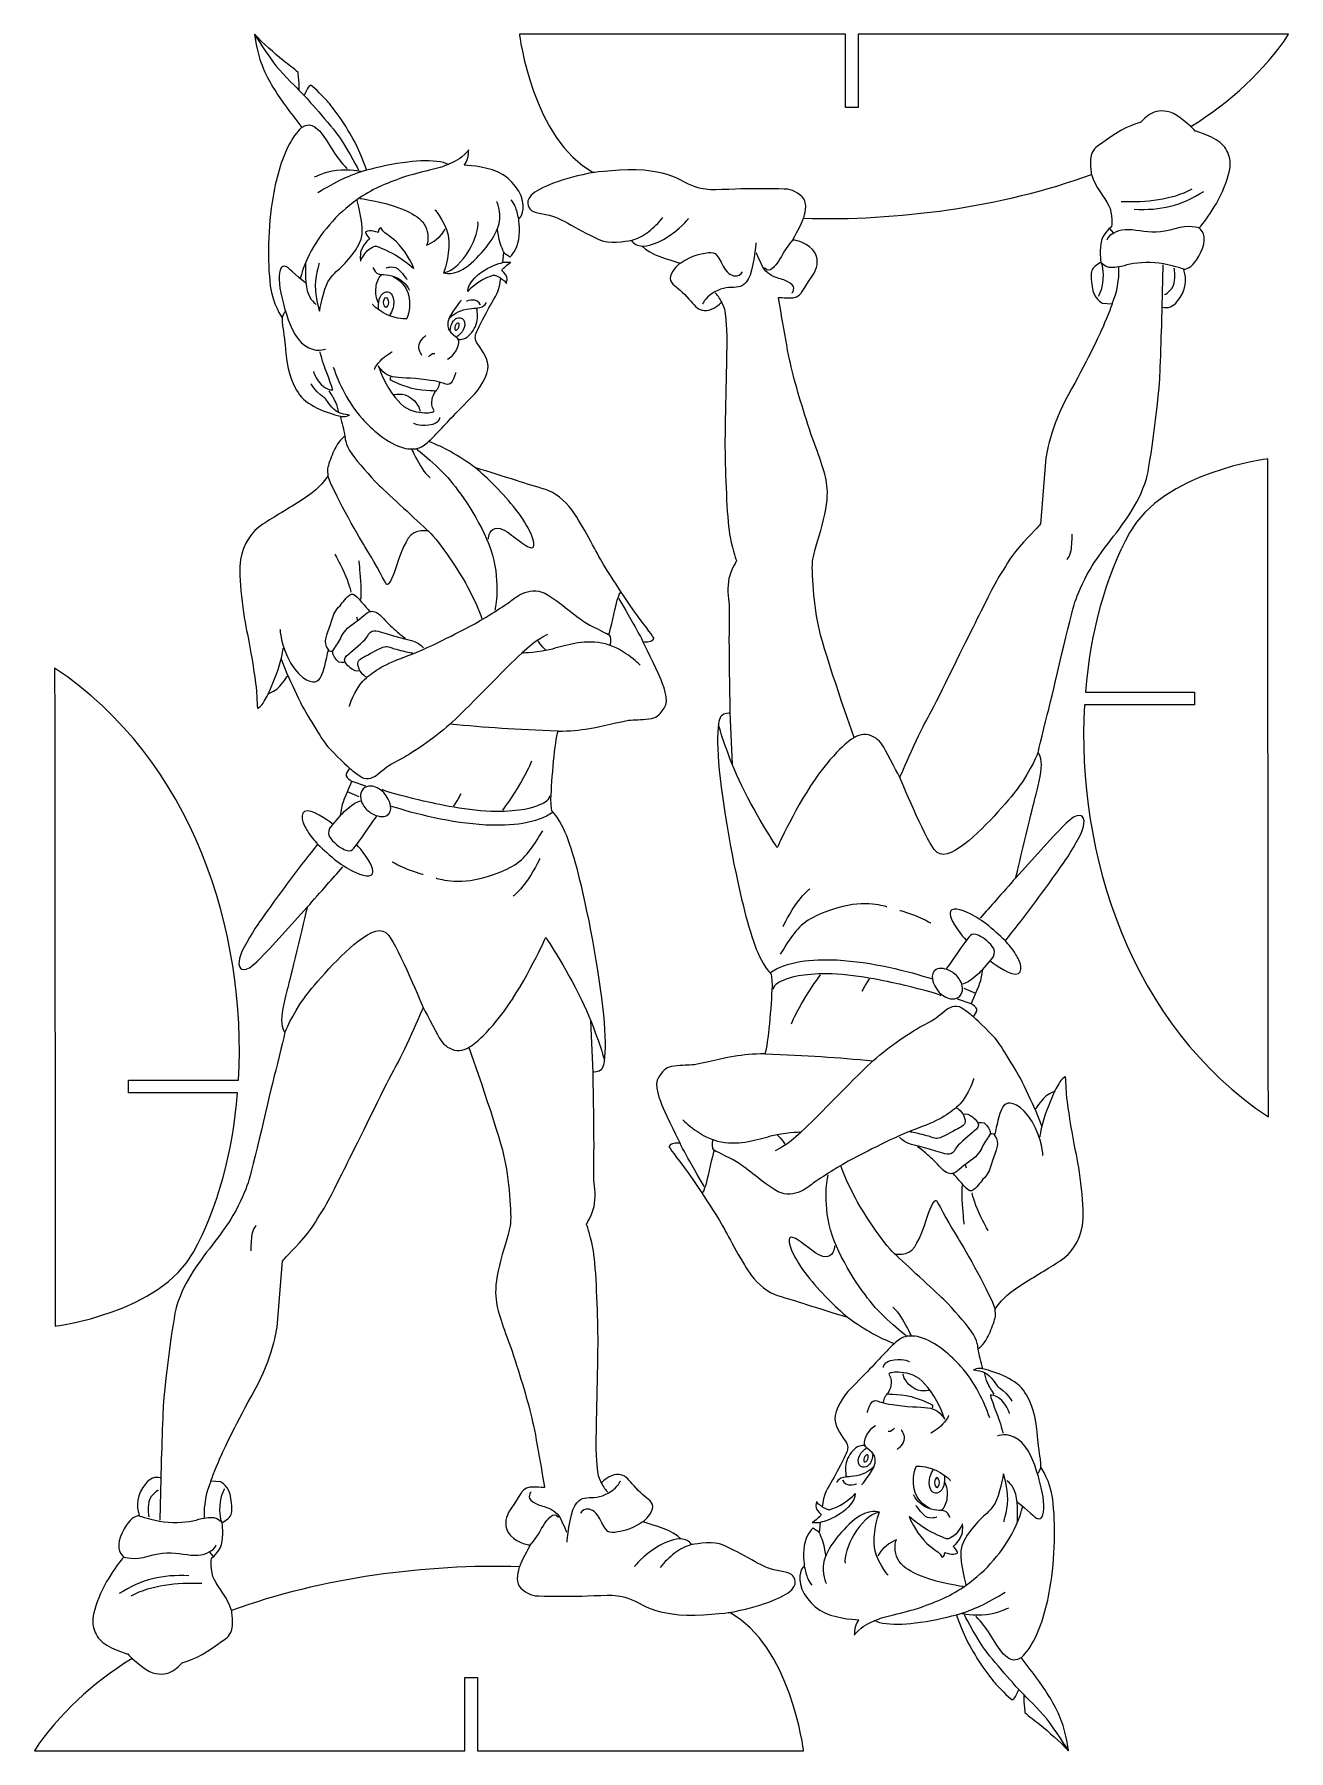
# Model space of a CAD drawing. Header units: centimetres. Extents: x -8.5 to 7.3, y -8.8 to 12.8.
import ezdxf

# ---------------------------------------------------------------- set-up
doc = ezdxf.new("R2010")
doc.units = ezdxf.units.CM
doc.header["$MEASUREMENT"] = 0
doc.layers.add('Camada 1', color=7, linetype='Continuous')

msp = doc.modelspace()

# ---------------------------------------------------------------- linework, layer by layer
at = {"layer": 'Camada 1', "color": 250, "lineweight": 9}
msp.add_ellipse((-4.09601, 9.39138), major_axis=(0, 0.06249), ratio=0.46983517, dxfattribs=at)
at = {"layer": 'Camada 1', "color": 240, "lineweight": 9}
for points, knots in [([(-4.33974, 11.0525), (-4.19551, 11.09202), (-4.00592, 11.13453), (-3.82029, 11.15639), (-3.82029, 11.15639), (-3.6737, 11.17365), (-3.52956, 11.17803), (-3.41215, 11.15792), (-3.41215, 11.15792), (-3.35945, 11.14889), (-3.31426, 11.12479), (-3.31426, 11.12479), (-3.31426, 11.12479), (-3.31426, 11.12479), (-3.20737, 11.16996), (-3.14411, 11.22115), (-3.14411, 11.22115), (-3.08086, 11.27235), (-3.05677, 11.30999), (-3.05677, 11.30999), (-3.05677, 11.30999), (-3.05677, 11.30999), (-3.05828, 11.2332), (-3.07484, 11.18501), (-3.07484, 11.18501), (-3.09141, 11.13682), (-3.11249, 11.11574), (-3.11249, 11.11574), (-3.11249, 11.11574), (-3.11249, 11.11574), (-2.85955, 11.10971), (-2.68789, 11.02991), (-2.68789, 11.02991), (-2.51622, 10.9501), (-2.37391, 10.76111), (-2.3709, 10.61354), (-2.3709, 10.61354), (-2.36788, 10.46596), (-2.42812, 10.44487), (-2.42812, 10.44487), (-2.42812, 10.44487), (-2.42812, 10.44487), (-2.40256, 10.25213), (-2.4387, 10.13467), (-2.4387, 10.13467), (-2.47483, 10.0172), (-2.53808, 9.963), (-2.53808, 9.963), (-2.53808, 9.963), (-2.53808, 9.963), (-2.57045, 9.98634), (-2.59078, 9.99914), (-2.59078, 9.99914), (-2.61112, 10.01193), (-2.61564, 10.02173), (-2.61564, 10.02173), (-2.61564, 10.02173), (-2.61564, 10.02173), (-2.62618, 9.8922), (-2.62618, 9.8922), (-2.62618, 9.8922), (-2.62618, 9.8922), (-2.60736, 9.89521), (-2.57799, 9.89521), (-2.57799, 9.89521), (-2.54862, 9.89521), (-2.5283, 9.89446), (-2.5283, 9.89446), (-2.5283, 9.89446), (-2.57088, 9.86345), (-2.61305, 9.83736), (-2.6405, 9.79205), (-2.6405, 9.79205), (-2.6405, 9.79205), (-2.59157, 9.75743), (-2.57877, 9.71149), (-2.57877, 9.71149), (-2.56596, 9.66556), (-2.58404, 9.63017), (-2.58404, 9.63017), (-2.58404, 9.63017), (-2.58404, 9.63017), (-2.59155, 9.64974), (-2.60737, 9.66142), (-2.60737, 9.66142), (-2.62319, 9.67309), (-2.65368, 9.6938), (-2.65368, 9.6938), (-2.65368, 9.6938), (-2.65368, 9.6938), (-2.66462, 9.60307), (-2.68043, 9.55186), (-2.68043, 9.55186), (-2.69623, 9.50066), (-2.77455, 9.3689), (-2.81973, 9.2906), (-2.81973, 9.2906), (-2.8649, 9.21229), (-2.95074, 9.03535), (-2.96278, 9.00599), (-2.96278, 9.00599), (-2.97483, 8.97662), (-2.98389, 8.92618), (-2.94624, 8.87197), (-2.94624, 8.87197), (-2.90858, 8.81776), (-2.82126, 8.71536), (-2.81373, 8.59489), (-2.81373, 8.59489), (-2.8062, 8.47443), (-2.92367, 8.29372), (-3.01101, 8.20788), (-3.01101, 8.20788), (-3.09835, 8.12205), (-3.20227, 8.01213), (-3.27906, 7.93382), (-3.27906, 7.93382), (-3.33799, 7.87107), (-3.39689, 7.80735), (-3.45694, 7.74572), (-3.45694, 7.74572), (-3.49106, 7.71068), (-3.52556, 7.67633), (-3.56065, 7.64319), (-3.56065, 7.64319), (-3.45788, 7.60352), (-3.37009, 7.56181), (-3.28656, 7.51528), (-3.28656, 7.51528), (-3.18109, 7.45653), (-3.08239, 7.39008), (-2.9689, 7.31037), (-2.9689, 7.31037), (-2.79676, 7.26083), (-2.62581, 7.20502), (-2.45409, 7.1502), (-2.45409, 7.1502), (-2.33417, 7.11193), (-2.21388, 7.07412), (-2.09252, 7.0393), (-2.09252, 7.0393), (-1.97117, 7.00447), (-1.85018, 6.89628), (-1.75983, 6.78183), (-1.75983, 6.78183), (-1.66947, 6.66738), (-1.4647, 6.28187), (-1.4135, 6.18399), (-1.4135, 6.18399), (-1.36231, 6.0861), (-1.06415, 5.62379), (-0.94369, 5.46418), (-0.94369, 5.46418), (-0.82323, 5.30457), (-0.72835, 5.1713), (-0.72835, 5.1713), (-0.72835, 5.1713), (-0.72835, 5.1713), (-0.72533, 5.14042), (-0.77126, 5.12913), (-0.77126, 5.12913), (-0.81719, 5.11784), (-0.86614, 5.12537), (-0.86614, 5.12537), (-0.86614, 5.12537), (-0.86614, 5.12537), (-0.69224, 4.77751), (-0.65459, 4.68415), (-0.65459, 4.68415), (-0.61695, 4.59078), (-0.5251, 4.38597), (-0.59889, 4.28809), (-0.59889, 4.28809), (-0.67268, 4.19021), (-0.69376, 4.1646), (-0.79314, 4.15255), (-0.79314, 4.15255), (-0.89253, 4.1405), (-0.97536, 4.14652), (-1.04613, 4.13598), (-1.04613, 4.13598), (-1.1169, 4.12545), (-1.43163, 4.05014), (-1.53855, 4.03358), (-1.53855, 4.03358), (-1.67141, 4.013), (-1.78035, 3.99899), (-1.93309, 4.00044), (-1.93309, 4.00044), (-1.97314, 3.87522), (-2.01352, 3.39779), (-2.02219, 3.14372), (-2.02219, 3.14372), (-2.02572, 3.04026), (-2.00767, 2.99078), (-2.00767, 2.99078), (-2.00767, 2.99078), (-2.00767, 2.99078), (-1.9377, 2.92829), (-1.8609, 2.76567), (-1.8609, 2.76567), (-1.76575, 2.56419), (-1.66044, 2.17125), (-1.56933, 1.73786), (-1.56933, 1.73786), (-1.43265, 1.08771), (-1.32792, 0.34651), (-1.33739, 0.02417), (-1.33739, 0.02417), (-1.34345, -0.18204), (-1.36089, -0.22279), (-1.38503, -0.24973), (-1.38503, -0.24973), (-1.41741, -0.28588), (-1.4927, -0.28738), (-1.4927, -0.28738), (-1.4927, -0.28738), (-1.4927, -0.28738), (-1.48444, -0.78879), (-1.48143, -1.09598), (-1.48143, -1.09598), (-1.47841, -1.40317), (-1.49048, -1.58987), (-1.47843, -1.68625), (-1.47843, -1.68625), (-1.46638, -1.78263), (-1.45886, -1.92116), (-1.49048, -2.01754), (-1.49048, -2.01754), (-1.52209, -2.11391), (-1.57631, -2.20125), (-1.57631, -2.20125), (-1.57631, -2.20125), (-1.57631, -2.20125), (-1.53266, -2.31418), (-1.49501, -2.4979), (-1.49501, -2.4979), (-1.45736, -2.68161), (-1.43778, -3.21165), (-1.43176, -3.561), (-1.43176, -3.561), (-1.42574, -3.91036), (-1.45283, -4.67231), (-1.45283, -4.93433), (-1.45283, -4.93433), (-1.45283, -5.19634), (-1.4363, -5.31227), (-1.42274, -5.36498), (-1.42274, -5.36498), (-1.40918, -5.41769), (-1.38961, -5.45232), (-1.38961, -5.45232), (-1.38961, -5.45232), (-1.38961, -5.45232), (-1.31431, -5.37402), (-1.22847, -5.35444), (-1.22847, -5.35444), (-1.14264, -5.33486), (-1.08844, -5.36798), (-1.04176, -5.41918), (-1.04176, -5.41918), (-0.99508, -5.47038), (-0.91077, -5.56825), (-0.84601, -5.62171), (-0.84601, -5.62171), (-0.78126, -5.67517), (-0.70746, -5.72107), (-0.75716, -5.81294), (-0.75716, -5.81294), (-0.80685, -5.9048), (-0.86859, -5.94244), (-0.86859, -5.94244), (-0.86859, -5.94244), (-0.72895, -5.98781), (-0.48547, -6.04873), (-0.38826, -6.157), (-0.38826, -6.157), (-0.33348, -6.16625), (-0.28412, -6.17925), (-0.25499, -6.23078), (-0.25499, -6.23078), (-0.25499, -6.23078), (-0.02687, -6.18784), (0.09661, -6.22097), (0.09661, -6.22097), (0.22009, -6.2541), (0.60858, -6.49049), (0.69893, -6.52362), (0.69893, -6.52362), (0.78928, -6.55675), (0.95493, -6.57933), (0.98656, -6.5959), (0.98656, -6.5959), (1.01818, -6.61247), (1.09951, -6.70131), (1.00463, -6.79769), (1.00463, -6.79769), (0.90976, -6.89406), (0.58599, -7.01904), (0.22459, -7.08229), (0.22459, -7.08229), (0.9853, -7.49642), (1.15396, -8.82155), (1.15396, -8.82155), (1.15396, -8.82155), (1.15396, -8.82155), (-2.94449, -8.82155), (-2.94449, -8.82155), (-2.94449, -8.82155), (-2.94449, -8.82155), (-2.94449, -7.89965), (-2.94449, -7.89965), (-2.94449, -7.89965), (-2.94449, -7.89965), (-2.97147, -7.89965), (-2.97147, -7.89965), (-2.97147, -7.89965), (-2.97147, -7.89965), (-3.07939, -7.89965), (-3.07939, -7.89965), (-3.07939, -7.89965), (-3.07939, -7.89965), (-3.10637, -7.89965), (-3.10637, -7.89965), (-3.10637, -7.89965), (-3.10637, -7.89965), (-3.10637, -8.82155), (-3.10637, -8.82155), (-3.10637, -8.82155), (-3.10637, -8.82155), (-8.33886, -8.82155), (-8.33886, -8.82155), (-8.33886, -8.82155), (-8.39809, -8.82155), (-8.45732, -8.82155), (-8.51655, -8.82155), (-8.51655, -8.82155), (-8.21194, -8.3622), (-7.78853, -7.9769), (-7.28847, -7.6605), (-7.28847, -7.6605), (-7.32186, -7.62859), (-7.34227, -7.60578), (-7.34227, -7.60578), (-7.34227, -7.60578), (-7.34227, -7.60578), (-7.6113, -7.5295), (-7.69764, -7.42108), (-7.69764, -7.42108), (-7.78397, -7.31267), (-7.82614, -7.1902), (-7.70768, -6.89907), (-7.70768, -6.89907), (-7.58922, -6.60794), (-7.39246, -6.38506), (-7.39246, -6.38506), (-7.39246, -6.38506), (-7.39246, -6.38506), (-7.48067, -6.32568), (-7.44906, -6.18263), (-7.44906, -6.18263), (-7.41744, -6.03957), (-7.31203, -5.9146), (-7.26685, -5.889), (-7.26685, -5.889), (-7.22168, -5.8634), (-7.19608, -5.86942), (-7.19608, -5.86942), (-7.19608, -5.86942), (-7.19608, -5.86942), (-7.25931, -5.7083), (-7.18101, -5.56072), (-7.18101, -5.56072), (-7.1027, -5.41314), (-7.03043, -5.39357), (-7.00483, -5.38755), (-7.00483, -5.38755), (-6.97924, -5.38153), (-6.92803, -5.39207), (-6.92803, -5.39207), (-6.92803, -5.39207), (-6.92803, -5.39207), (-6.90543, -4.68129), (-6.89638, -4.48252), (-6.89638, -4.48252), (-6.88734, -4.28375), (-6.7759, -3.38627), (-6.72772, -3.22966), (-6.72772, -3.22966), (-6.62554, -2.89754), (-6.43152, -2.6612), (-6.24574, -2.41732), (-6.24574, -2.41732), (-6.16648, -2.31329), (-6.08871, -2.20785), (-6.02022, -2.09303), (-6.02022, -2.09303), (-5.92133, -1.92722), (-5.86202, -1.76906), (-5.83025, -1.68166), (-5.83025, -1.68166), (-5.78205, -1.54915), (-5.54263, -0.49582), (-5.50047, -0.33319), (-5.50047, -0.33319), (-5.45831, -0.17056), (-5.36645, 0.20967), (-5.36645, 0.20967), (-5.36645, 0.20967), (-5.36645, 0.20967), (-5.41913, 0.28346), (-5.40708, 0.40694), (-5.40708, 0.40694), (-5.39503, 0.53042), (-5.33928, 0.736), (-5.3212, 0.81129), (-5.3212, 0.81129), (-5.30312, 0.88658), (-5.08626, 1.78633), (-5.08626, 1.78633), (-5.08626, 1.78633), (-5.08626, 1.78633), (-5.5621, 1.26307), (-5.5621, 1.26307), (-5.5621, 1.26307), (-5.5621, 1.26307), (-5.76085, 1.03417), (-5.85272, 1.00556), (-5.85272, 1.00556), (-5.94458, 0.97695), (-5.96415, 1.07183), (-5.92651, 1.18024), (-5.92651, 1.18024), (-5.88886, 1.28867), (-5.73677, 1.52959), (-5.68557, 1.60188), (-5.68557, 1.60188), (-5.54088, 1.80613), (-5.40822, 1.98931), (-5.27009, 2.17275), (-5.27009, 2.17275), (-5.1702, 2.3054), (-5.06744, 2.43818), (-4.9552, 2.57918), (-4.9552, 2.57918), (-4.99443, 2.62213), (-5.04511, 2.68103), (-5.08482, 2.7441), (-5.08482, 2.7441), (-5.11358, 2.78978), (-5.14049, 2.84412), (-5.14901, 2.89756), (-5.14901, 2.89756), (-5.15764, 2.95175), (-5.14406, 2.99705), (-5.0809, 2.99705), (-5.0809, 2.99705), (-4.98001, 2.99705), (-4.76618, 2.8314), (-4.76618, 2.8314), (-4.76618, 2.8314), (-4.76618, 2.8314), (-4.66976, 2.94321), (-4.66976, 2.94321), (-4.66976, 2.94321), (-4.66976, 2.94321), (-4.66223, 3.01773), (-4.64566, 3.07571), (-4.64566, 3.07571), (-4.6291, 3.13369), (-4.5267, 3.37158), (-4.5267, 3.37158), (-4.5267, 3.37158), (-4.5267, 3.37158), (-4.56284, 3.39078), (-4.5843, 3.41864), (-4.5843, 3.41864), (-4.60576, 3.44651), (-4.59259, 3.47324), (-4.59259, 3.47324), (-4.59259, 3.47324), (-4.59259, 3.47324), (-4.5538, 3.53347), (-4.5538, 3.53347), (-4.5538, 3.53347), (-4.5538, 3.53347), (-4.74429, 3.70927), (-4.82561, 3.80263), (-4.82561, 3.80263), (-4.90693, 3.89598), (-5.1072, 4.23327), (-5.17046, 4.35826), (-5.17046, 4.35826), (-5.23371, 4.48324), (-5.32858, 4.69858), (-5.32858, 4.69858), (-5.32858, 4.69858), (-5.32858, 4.69858), (-5.40461, 4.5894), (-5.45054, 4.54421), (-5.45054, 4.54421), (-5.49647, 4.49903), (-5.57177, 4.47418), (-5.57177, 4.47418), (-5.57177, 4.47418), (-5.57177, 4.47418), (-5.62142, 4.37743), (-5.65456, 4.33526), (-5.65456, 4.33526), (-5.68769, 4.29309), (-5.71254, 4.28707), (-5.71254, 4.28707), (-5.71254, 4.28707), (-5.71254, 4.28707), (-5.72157, 4.49038), (-5.7276, 4.54157), (-5.7276, 4.54157), (-5.73362, 4.59277), (-5.79082, 5.00683), (-5.83901, 5.22066), (-5.83901, 5.22066), (-5.8872, 5.43449), (-5.961, 5.96002), (-5.92485, 6.15879), (-5.92485, 6.15879), (-5.88871, 6.35756), (-5.79008, 6.50739), (-5.64251, 6.60377), (-5.64251, 6.60377), (-5.50676, 6.69241), (-5.31314, 6.80287), (-5.14478, 6.91316), (-5.14478, 6.91316), (-5.05992, 6.96873), (-4.98397, 7.02563), (-4.93005, 7.08234), (-4.93005, 7.08234), (-4.86665, 7.14903), (-4.82558, 7.20988), (-4.82558, 7.20988), (-4.82558, 7.20988), (-4.83313, 7.2898), (-4.83732, 7.2873), (-4.81253, 7.3662), (-4.81253, 7.3662), (-4.79216, 7.43107), (-4.75817, 7.5134), (-4.72844, 7.57195), (-4.72844, 7.57195), (-4.67875, 7.66984), (-4.6125, 7.70748), (-4.6125, 7.70748), (-4.6125, 7.70748), (-4.62165, 7.75263), (-4.62978, 7.79249), (-4.63887, 7.83243), (-4.63887, 7.83243), (-4.6482, 7.87341), (-4.65858, 7.91449), (-4.67218, 7.96148), (-4.67218, 7.96148), (-4.75272, 7.98132), (-4.86037, 8.01531), (-4.95953, 8.06308), (-4.95953, 8.06308), (-5.06263, 8.11274), (-5.15655, 8.17733), (-5.20131, 8.25643), (-5.20131, 8.25643), (-5.24607, 8.33554), (-5.32625, 8.45594), (-5.35336, 8.75409), (-5.35336, 8.75409), (-5.38046, 9.05224), (-5.39399, 9.06428), (-5.3985, 9.10796), (-5.3985, 9.10796), (-5.40302, 9.15163), (-5.40151, 9.19831), (-5.40151, 9.19831), (-5.40151, 9.19831), (-5.40151, 9.19831), (-5.52348, 9.37299), (-5.55057, 9.59887), (-5.55057, 9.59887), (-5.58785, 9.90951), (-5.58298, 10.33327), (-5.51578, 10.72344), (-5.51578, 10.72344), (-5.47068, 10.98534), (-5.39746, 11.23212), (-5.29005, 11.41941), (-5.29005, 11.41941), (-5.23132, 11.5218), (-5.15602, 11.59258), (-5.15602, 11.59258), (-5.15602, 11.59258), (-5.25304, 11.72274), (-5.36226, 11.86095), (-5.45892, 12.00642), (-5.45892, 12.00642), (-5.56542, 12.1667), (-5.65669, 12.3358), (-5.69955, 12.51263), (-5.69955, 12.51263), (-5.74774, 12.71139), (-5.74774, 12.7626), (-5.74774, 12.7626), (-5.74774, 12.7626), (-5.63322, 12.64272), (-5.50809, 12.53132), (-5.38985, 12.43414), (-5.38985, 12.43414), (-5.32316, 12.37933), (-5.25505, 12.33671), (-5.20112, 12.28071), (-5.20112, 12.28071), (-5.20112, 12.28071), (-5.18753, 12.18585), (-5.18753, 12.1467), (-5.18753, 12.1467), (-5.18753, 12.10754), (-5.18603, 12.05635), (-5.18603, 12.05635), (-5.18603, 12.05635), (-5.18603, 12.05635), (-5.12429, 11.99309), (-5.12429, 11.99309), (-5.12429, 11.99309), (-5.11563, 12.01382), (-5.10004, 12.04986), (-5.08231, 12.07966), (-5.08231, 12.07966), (-5.07068, 12.09918), (-5.05812, 12.11603), (-5.04599, 12.1241), (-5.04599, 12.1241), (-5.03384, 12.13218), (-4.90592, 11.99762), (-4.83741, 11.92609), (-4.83741, 11.92609), (-4.76889, 11.85456), (-4.58516, 11.59707), (-4.48879, 11.40884), (-4.48879, 11.40884), (-4.39241, 11.22062), (-4.33974, 11.0525), (-4.33974, 11.0525)], [0, 0, 0, 0, 0.00613497, 0.00613497, 0.00613497, 0.00613497, 0.01226994, 0.01226994, 0.01226994, 0.01226994, 0.01840491, 0.01840491, 0.01840491, 0.01840491, 0.02453988, 0.02453988, 0.02453988, 0.02453988, 0.03067485, 0.03067485, 0.03067485, 0.03067485, 0.03680982, 0.03680982, 0.03680982, 0.03680982, 0.04294479, 0.04294479, 0.04294479, 0.04294479, 0.04907975, 0.04907975, 0.04907975, 0.04907975, 0.05521472, 0.05521472, 0.05521472, 0.05521472, 0.06134969, 0.06134969, 0.06134969, 0.06134969, 0.06748466, 0.06748466, 0.06748466, 0.06748466, 0.07361963, 0.07361963, 0.07361963, 0.07361963, 0.0797546, 0.0797546, 0.0797546, 0.0797546, 0.08588957, 0.08588957, 0.08588957, 0.08588957, 0.09202454, 0.09202454, 0.09202454, 0.09202454, 0.09815951, 0.09815951, 0.09815951, 0.09815951, 0.10429448, 0.10429448, 0.10429448, 0.10429448, 0.11042945, 0.11042945, 0.11042945, 0.11042945, 0.11656442, 0.11656442, 0.11656442, 0.11656442, 0.12269939, 0.12269939, 0.12269939, 0.12269939, 0.12883436, 0.12883436, 0.12883436, 0.12883436, 0.13496933, 0.13496933, 0.13496933, 0.13496933, 0.14110429, 0.14110429, 0.14110429, 0.14110429, 0.14723926, 0.14723926, 0.14723926, 0.14723926, 0.15337423, 0.15337423, 0.15337423, 0.15337423, 0.1595092, 0.1595092, 0.1595092, 0.1595092, 0.16564417, 0.16564417, 0.16564417, 0.16564417, 0.17177914, 0.17177914, 0.17177914, 0.17177914, 0.17791411, 0.17791411, 0.17791411, 0.17791411, 0.18404908, 0.18404908, 0.18404908, 0.18404908, 0.19018405, 0.19018405, 0.19018405, 0.19018405, 0.19631902, 0.19631902, 0.19631902, 0.19631902, 0.20245399, 0.20245399, 0.20245399, 0.20245399, 0.20858896, 0.20858896, 0.20858896, 0.20858896, 0.21472393, 0.21472393, 0.21472393, 0.21472393, 0.2208589, 0.2208589, 0.2208589, 0.2208589, 0.22699387, 0.22699387, 0.22699387, 0.22699387, 0.23312883, 0.23312883, 0.23312883, 0.23312883, 0.2392638, 0.2392638, 0.2392638, 0.2392638, 0.24539877, 0.24539877, 0.24539877, 0.24539877, 0.25153374, 0.25153374, 0.25153374, 0.25153374, 0.25766871, 0.25766871, 0.25766871, 0.25766871, 0.26380368, 0.26380368, 0.26380368, 0.26380368, 0.26993865, 0.26993865, 0.26993865, 0.26993865, 0.27607362, 0.27607362, 0.27607362, 0.27607362, 0.28220859, 0.28220859, 0.28220859, 0.28220859, 0.28834356, 0.28834356, 0.28834356, 0.28834356, 0.29447853, 0.29447853, 0.29447853, 0.29447853, 0.3006135, 0.3006135, 0.3006135, 0.3006135, 0.30674847, 0.30674847, 0.30674847, 0.30674847, 0.31288344, 0.31288344, 0.31288344, 0.31288344, 0.3190184, 0.3190184, 0.3190184, 0.3190184, 0.32515337, 0.32515337, 0.32515337, 0.32515337, 0.33128834, 0.33128834, 0.33128834, 0.33128834, 0.33742331, 0.33742331, 0.33742331, 0.33742331, 0.34355828, 0.34355828, 0.34355828, 0.34355828, 0.34969325, 0.34969325, 0.34969325, 0.34969325, 0.35582822, 0.35582822, 0.35582822, 0.35582822, 0.36196319, 0.36196319, 0.36196319, 0.36196319, 0.36809816, 0.36809816, 0.36809816, 0.36809816, 0.37423313, 0.37423313, 0.37423313, 0.37423313, 0.3803681, 0.3803681, 0.3803681, 0.3803681, 0.38650307, 0.38650307, 0.38650307, 0.38650307, 0.39263804, 0.39263804, 0.39263804, 0.39263804, 0.39877301, 0.39877301, 0.39877301, 0.39877301, 0.40490798, 0.40490798, 0.40490798, 0.40490798, 0.41104294, 0.41104294, 0.41104294, 0.41104294, 0.41717791, 0.41717791, 0.41717791, 0.41717791, 0.42331288, 0.42331288, 0.42331288, 0.42331288, 0.42944785, 0.42944785, 0.42944785, 0.42944785, 0.43558282, 0.43558282, 0.43558282, 0.43558282, 0.44171779, 0.44171779, 0.44171779, 0.44171779, 0.44785276, 0.44785276, 0.44785276, 0.44785276, 0.45398773, 0.45398773, 0.45398773, 0.45398773, 0.4601227, 0.4601227, 0.4601227, 0.4601227, 0.46625767, 0.46625767, 0.46625767, 0.46625767, 0.47239264, 0.47239264, 0.47239264, 0.47239264, 0.47852761, 0.47852761, 0.47852761, 0.47852761, 0.48466258, 0.48466258, 0.48466258, 0.48466258, 0.49079755, 0.49079755, 0.49079755, 0.49079755, 0.49693252, 0.49693252, 0.49693252, 0.49693252, 0.50306748, 0.50306748, 0.50306748, 0.50306748, 0.50920245, 0.50920245, 0.50920245, 0.50920245, 0.51533742, 0.51533742, 0.51533742, 0.51533742, 0.52147239, 0.52147239, 0.52147239, 0.52147239, 0.52760736, 0.52760736, 0.52760736, 0.52760736, 0.53374233, 0.53374233, 0.53374233, 0.53374233, 0.5398773, 0.5398773, 0.5398773, 0.5398773, 0.54601227, 0.54601227, 0.54601227, 0.54601227, 0.55214724, 0.55214724, 0.55214724, 0.55214724, 0.55828221, 0.55828221, 0.55828221, 0.55828221, 0.56441718, 0.56441718, 0.56441718, 0.56441718, 0.57055215, 0.57055215, 0.57055215, 0.57055215, 0.57668712, 0.57668712, 0.57668712, 0.57668712, 0.58282209, 0.58282209, 0.58282209, 0.58282209, 0.58895706, 0.58895706, 0.58895706, 0.58895706, 0.59509202, 0.59509202, 0.59509202, 0.59509202, 0.60122699, 0.60122699, 0.60122699, 0.60122699, 0.60736196, 0.60736196, 0.60736196, 0.60736196, 0.61349693, 0.61349693, 0.61349693, 0.61349693, 0.6196319, 0.6196319, 0.6196319, 0.6196319, 0.62576687, 0.62576687, 0.62576687, 0.62576687, 0.63190184, 0.63190184, 0.63190184, 0.63190184, 0.63803681, 0.63803681, 0.63803681, 0.63803681, 0.64417178, 0.64417178, 0.64417178, 0.64417178, 0.65030675, 0.65030675, 0.65030675, 0.65030675, 0.65644172, 0.65644172, 0.65644172, 0.65644172, 0.66257669, 0.66257669, 0.66257669, 0.66257669, 0.66871166, 0.66871166, 0.66871166, 0.66871166, 0.67484663, 0.67484663, 0.67484663, 0.67484663, 0.6809816, 0.6809816, 0.6809816, 0.6809816, 0.68711656, 0.68711656, 0.68711656, 0.68711656, 0.69325153, 0.69325153, 0.69325153, 0.69325153, 0.6993865, 0.6993865, 0.6993865, 0.6993865, 0.70552147, 0.70552147, 0.70552147, 0.70552147, 0.71165644, 0.71165644, 0.71165644, 0.71165644, 0.71779141, 0.71779141, 0.71779141, 0.71779141, 0.72392638, 0.72392638, 0.72392638, 0.72392638, 0.73006135, 0.73006135, 0.73006135, 0.73006135, 0.73619632, 0.73619632, 0.73619632, 0.73619632, 0.74233129, 0.74233129, 0.74233129, 0.74233129, 0.74846626, 0.74846626, 0.74846626, 0.74846626, 0.75460123, 0.75460123, 0.75460123, 0.75460123, 0.7607362, 0.7607362, 0.7607362, 0.7607362, 0.76687117, 0.76687117, 0.76687117, 0.76687117, 0.77300613, 0.77300613, 0.77300613, 0.77300613, 0.7791411, 0.7791411, 0.7791411, 0.7791411, 0.78527607, 0.78527607, 0.78527607, 0.78527607, 0.79141104, 0.79141104, 0.79141104, 0.79141104, 0.79754601, 0.79754601, 0.79754601, 0.79754601, 0.80368098, 0.80368098, 0.80368098, 0.80368098, 0.80981595, 0.80981595, 0.80981595, 0.80981595, 0.81595092, 0.81595092, 0.81595092, 0.81595092, 0.82208589, 0.82208589, 0.82208589, 0.82208589, 0.82822086, 0.82822086, 0.82822086, 0.82822086, 0.83435583, 0.83435583, 0.83435583, 0.83435583, 0.8404908, 0.8404908, 0.8404908, 0.8404908, 0.84662577, 0.84662577, 0.84662577, 0.84662577, 0.85276074, 0.85276074, 0.85276074, 0.85276074, 0.85889571, 0.85889571, 0.85889571, 0.85889571, 0.86503067, 0.86503067, 0.86503067, 0.86503067, 0.87116564, 0.87116564, 0.87116564, 0.87116564, 0.87730061, 0.87730061, 0.87730061, 0.87730061, 0.88343558, 0.88343558, 0.88343558, 0.88343558, 0.88957055, 0.88957055, 0.88957055, 0.88957055, 0.89570552, 0.89570552, 0.89570552, 0.89570552, 0.90184049, 0.90184049, 0.90184049, 0.90184049, 0.90797546, 0.90797546, 0.90797546, 0.90797546, 0.91411043, 0.91411043, 0.91411043, 0.91411043, 0.9202454, 0.9202454, 0.9202454, 0.9202454, 0.92638037, 0.92638037, 0.92638037, 0.92638037, 0.93251534, 0.93251534, 0.93251534, 0.93251534, 0.93865031, 0.93865031, 0.93865031, 0.93865031, 0.94478528, 0.94478528, 0.94478528, 0.94478528, 0.95092025, 0.95092025, 0.95092025, 0.95092025, 0.95705521, 0.95705521, 0.95705521, 0.95705521, 0.96319018, 0.96319018, 0.96319018, 0.96319018, 0.96932515, 0.96932515, 0.96932515, 0.96932515, 0.97546012, 0.97546012, 0.97546012, 0.97546012, 0.98159509, 0.98159509, 0.98159509, 0.98159509, 0.98773006, 0.98773006, 0.98773006, 0.98773006, 1, 1, 1, 1]), ([(3.0741, -7.11145), (2.92988, -7.15097), (2.74029, -7.19348), (2.55466, -7.21534), (2.55466, -7.21534), (2.40807, -7.2326), (2.26392, -7.23698), (2.14651, -7.21687), (2.14651, -7.21687), (2.09381, -7.20784), (2.04863, -7.18374), (2.04863, -7.18374), (2.04863, -7.18374), (2.04863, -7.18374), (1.94173, -7.22891), (1.87848, -7.2801), (1.87848, -7.2801), (1.81523, -7.3313), (1.79113, -7.36894), (1.79113, -7.36894), (1.79113, -7.36894), (1.79113, -7.36894), (1.79264, -7.29215), (1.8092, -7.24396), (1.8092, -7.24396), (1.82577, -7.19577), (1.84685, -7.17469), (1.84685, -7.17469), (1.84685, -7.17469), (1.84685, -7.17469), (1.59392, -7.16866), (1.42225, -7.08886), (1.42225, -7.08886), (1.25058, -7.00905), (1.10828, -6.82006), (1.10526, -6.67249), (1.10526, -6.67249), (1.10225, -6.52491), (1.16248, -6.50382), (1.16248, -6.50382), (1.16248, -6.50382), (1.16248, -6.50382), (1.13692, -6.31108), (1.17306, -6.19361), (1.17306, -6.19361), (1.20919, -6.07615), (1.27244, -6.02195), (1.27244, -6.02195), (1.27244, -6.02195), (1.27244, -6.02195), (1.30482, -6.04529), (1.32515, -6.05809), (1.32515, -6.05809), (1.34549, -6.07088), (1.35, -6.08068), (1.35, -6.08068), (1.35, -6.08068), (1.35, -6.08068), (1.36055, -5.95115), (1.36055, -5.95115), (1.36055, -5.95115), (1.36055, -5.95115), (1.34172, -5.95416), (1.31235, -5.95416), (1.31235, -5.95416), (1.28299, -5.95416), (1.26266, -5.9534), (1.26266, -5.9534), (1.26266, -5.9534), (1.30524, -5.9224), (1.34742, -5.89631), (1.37486, -5.851), (1.37486, -5.851), (1.37486, -5.851), (1.32594, -5.81638), (1.31313, -5.77044), (1.31313, -5.77044), (1.30033, -5.72451), (1.3184, -5.68912), (1.3184, -5.68912), (1.3184, -5.68912), (1.3184, -5.68912), (1.32591, -5.70869), (1.34173, -5.72037), (1.34173, -5.72037), (1.35755, -5.73204), (1.38804, -5.75275), (1.38804, -5.75275), (1.38804, -5.75275), (1.38804, -5.75275), (1.39898, -5.66202), (1.41479, -5.61081), (1.41479, -5.61081), (1.4306, -5.55961), (1.50892, -5.42785), (1.55409, -5.34955), (1.55409, -5.34955), (1.59927, -5.27124), (1.6851, -5.0943), (1.69715, -5.06494), (1.69715, -5.06494), (1.70919, -5.03557), (1.71825, -4.98513), (1.6806, -4.93092), (1.6806, -4.93092), (1.64295, -4.87671), (1.55563, -4.77431), (1.5481, -4.65384), (1.5481, -4.65384), (1.54056, -4.53338), (1.65803, -4.35267), (1.74538, -4.26683), (1.74538, -4.26683), (1.83271, -4.181), (1.93663, -4.07108), (2.01342, -3.99277), (2.01342, -3.99277), (2.07236, -3.93002), (2.13126, -3.8663), (2.1913, -3.80467), (2.1913, -3.80467), (2.22542, -3.76963), (2.25993, -3.73528), (2.29501, -3.70214), (2.29501, -3.70214), (2.19225, -3.66247), (2.10445, -3.62076), (2.02092, -3.57423), (2.02092, -3.57423), (1.91546, -3.51548), (1.81675, -3.44903), (1.70326, -3.36932), (1.70326, -3.36932), (1.53112, -3.31978), (1.36017, -3.26397), (1.18845, -3.20915), (1.18845, -3.20915), (1.06854, -3.17088), (0.94825, -3.13307), (0.82689, -3.09825), (0.82689, -3.09825), (0.70553, -3.06342), (0.58455, -2.95523), (0.4942, -2.84078), (0.4942, -2.84078), (0.40384, -2.72633), (0.19906, -2.34082), (0.14787, -2.24294), (0.14787, -2.24294), (0.09667, -2.14505), (-0.20148, -1.68274), (-0.32195, -1.52313), (-0.32195, -1.52313), (-0.44241, -1.36352), (-0.53729, -1.23025), (-0.53729, -1.23025), (-0.53729, -1.23025), (-0.53729, -1.23025), (-0.54031, -1.19937), (-0.49437, -1.18808), (-0.49437, -1.18808), (-0.44844, -1.17679), (-0.3995, -1.18432), (-0.3995, -1.18432), (-0.3995, -1.18432), (-0.3995, -1.18432), (-0.57339, -0.83646), (-0.61104, -0.7431), (-0.61104, -0.7431), (-0.64868, -0.64973), (-0.74053, -0.44492), (-0.66675, -0.34704), (-0.66675, -0.34704), (-0.59295, -0.24916), (-0.57188, -0.22355), (-0.47249, -0.2115), (-0.47249, -0.2115), (-0.3731, -0.19945), (-0.29027, -0.20547), (-0.21951, -0.19493), (-0.21951, -0.19493), (-0.14873, -0.1844), (0.166, -0.10909), (0.27292, -0.09253), (0.27292, -0.09253), (0.40577, -0.07195), (0.51472, -0.05794), (0.66746, -0.05939), (0.66746, -0.05939), (0.70751, 0.06583), (0.74788, 0.54326), (0.75655, 0.79733), (0.75655, 0.79733), (0.76009, 0.90079), (0.74204, 0.95027), (0.74204, 0.95027), (0.74204, 0.95027), (0.74204, 0.95027), (0.67207, 1.01276), (0.59526, 1.17538), (0.59526, 1.17538), (0.50011, 1.37686), (0.3948, 1.7698), (0.30369, 2.20319), (0.30369, 2.20319), (0.16702, 2.85334), (0.06229, 3.59454), (0.07176, 3.91688), (0.07176, 3.91688), (0.07782, 4.12309), (0.09525, 4.16384), (0.11939, 4.19078), (0.11939, 4.19078), (0.15177, 4.22693), (0.22707, 4.22843), (0.22707, 4.22843), (0.22707, 4.22843), (0.22707, 4.22843), (0.2188, 4.72984), (0.21579, 5.03703), (0.21579, 5.03703), (0.21278, 5.34422), (0.22484, 5.53092), (0.21279, 5.6273), (0.21279, 5.6273), (0.20075, 5.72368), (0.19323, 5.86221), (0.22484, 5.95859), (0.22484, 5.95859), (0.25646, 6.05496), (0.31068, 6.1423), (0.31068, 6.1423), (0.31068, 6.1423), (0.31068, 6.1423), (0.26703, 6.25523), (0.22937, 6.43895), (0.22937, 6.43895), (0.19172, 6.62266), (0.17214, 7.1527), (0.16613, 7.50205), (0.16613, 7.50205), (0.16011, 7.85141), (0.1872, 8.61336), (0.1872, 8.87538), (0.1872, 8.87538), (0.1872, 9.13739), (0.17066, 9.25332), (0.1571, 9.30603), (0.1571, 9.30603), (0.14354, 9.35874), (0.12397, 9.39337), (0.12397, 9.39337), (0.12397, 9.39337), (0.12397, 9.39337), (0.04867, 9.31507), (-0.03716, 9.29549), (-0.03716, 9.29549), (-0.123, 9.27591), (-0.1772, 9.30903), (-0.22388, 9.36023), (-0.22388, 9.36023), (-0.27055, 9.41143), (-0.35487, 9.5093), (-0.41962, 9.56276), (-0.41962, 9.56276), (-0.48438, 9.61622), (-0.55817, 9.66212), (-0.50848, 9.75399), (-0.50848, 9.75399), (-0.45879, 9.84585), (-0.39705, 9.88349), (-0.39705, 9.88349), (-0.39705, 9.88349), (-0.53669, 9.92886), (-0.78017, 9.98978), (-0.87738, 10.09805), (-0.87738, 10.09805), (-0.93215, 10.1073), (-0.98152, 10.1203), (-1.01065, 10.17183), (-1.01065, 10.17183), (-1.01065, 10.17183), (-1.23877, 10.12889), (-1.36225, 10.16202), (-1.36225, 10.16202), (-1.48572, 10.19515), (-1.87421, 10.43154), (-1.96457, 10.46467), (-1.96457, 10.46467), (-2.05492, 10.4978), (-2.22057, 10.52038), (-2.25219, 10.53695), (-2.25219, 10.53695), (-2.28382, 10.55352), (-2.36515, 10.64236), (-2.27027, 10.73874), (-2.27027, 10.73874), (-2.17539, 10.83511), (-1.85163, 10.96009), (-1.49022, 11.02334), (-1.49022, 11.02334), (-2.25094, 11.43747), (-2.41959, 12.7626), (-2.41959, 12.7626), (-2.41959, 12.7626), (-2.41959, 12.7626), (1.67886, 12.7626), (1.67886, 12.7626), (1.67886, 12.7626), (1.67886, 12.7626), (1.67886, 11.8407), (1.67886, 11.8407), (1.67886, 11.8407), (1.67886, 11.8407), (1.70584, 11.8407), (1.70584, 11.8407), (1.70584, 11.8407), (1.70584, 11.8407), (1.81376, 11.8407), (1.81376, 11.8407), (1.81376, 11.8407), (1.81376, 11.8407), (1.84074, 11.8407), (1.84074, 11.8407), (1.84074, 11.8407), (1.84074, 11.8407), (1.84074, 12.7626), (1.84074, 12.7626), (1.84074, 12.7626), (1.84074, 12.7626), (7.07322, 12.7626), (7.07322, 12.7626), (7.07322, 12.7626), (7.13245, 12.7626), (7.19169, 12.7626), (7.25091, 12.7626), (7.25091, 12.7626), (6.94631, 12.30325), (6.52289, 11.91795), (6.02284, 11.60155), (6.02284, 11.60155), (6.05623, 11.56964), (6.07663, 11.54684), (6.07663, 11.54684), (6.07663, 11.54684), (6.07663, 11.54684), (6.34566, 11.47055), (6.432, 11.36213), (6.432, 11.36213), (6.51834, 11.25372), (6.56051, 11.13125), (6.44205, 10.84012), (6.44205, 10.84012), (6.32358, 10.54899), (6.12683, 10.32611), (6.12683, 10.32611), (6.12683, 10.32611), (6.12683, 10.32611), (6.21504, 10.26673), (6.18342, 10.12368), (6.18342, 10.12368), (6.15181, 9.98062), (6.04639, 9.85565), (6.00122, 9.83005), (6.00122, 9.83005), (5.95604, 9.80445), (5.93044, 9.81047), (5.93044, 9.81047), (5.93044, 9.81047), (5.93044, 9.81047), (5.99368, 9.64935), (5.91537, 9.50177), (5.91537, 9.50177), (5.83707, 9.35419), (5.76479, 9.33462), (5.73919, 9.3286), (5.73919, 9.3286), (5.7136, 9.32258), (5.6624, 9.33312), (5.6624, 9.33312), (5.6624, 9.33312), (5.6624, 9.33312), (5.63979, 8.62234), (5.63075, 8.42357), (5.63075, 8.42357), (5.62171, 8.2248), (5.51027, 7.32732), (5.46208, 7.17071), (5.46208, 7.17071), (5.35991, 6.83859), (5.16588, 6.60225), (4.98011, 6.35837), (4.98011, 6.35837), (4.90084, 6.25434), (4.82308, 6.1489), (4.75459, 6.03408), (4.75459, 6.03408), (4.6557, 5.86827), (4.59639, 5.71011), (4.56461, 5.62271), (4.56461, 5.62271), (4.51642, 5.4902), (4.277, 4.43687), (4.23484, 4.27424), (4.23484, 4.27424), (4.19268, 4.11161), (4.10081, 3.73138), (4.10081, 3.73138), (4.10081, 3.73138), (4.10081, 3.73138), (4.15349, 3.65759), (4.14144, 3.53411), (4.14144, 3.53411), (4.1294, 3.41063), (4.07364, 3.20505), (4.05556, 3.12976), (4.05556, 3.12976), (4.03749, 3.05447), (3.82063, 2.15472), (3.82063, 2.15472), (3.82063, 2.15472), (3.82063, 2.15472), (4.29646, 2.67798), (4.29646, 2.67798), (4.29646, 2.67798), (4.29646, 2.67798), (4.49522, 2.90688), (4.58708, 2.93549), (4.58708, 2.93549), (4.67895, 2.9641), (4.69851, 2.86922), (4.66087, 2.76081), (4.66087, 2.76081), (4.62322, 2.65238), (4.47113, 2.41146), (4.41993, 2.33917), (4.41993, 2.33917), (4.27525, 2.13492), (4.14258, 1.95174), (4.00445, 1.7683), (4.00445, 1.7683), (3.90457, 1.63565), (3.8018, 1.50287), (3.68956, 1.36187), (3.68956, 1.36187), (3.72879, 1.31892), (3.77948, 1.26002), (3.81919, 1.19695), (3.81919, 1.19695), (3.84794, 1.15127), (3.87485, 1.09693), (3.88338, 1.04349), (3.88338, 1.04349), (3.89201, 0.9893), (3.87843, 0.944), (3.81527, 0.944), (3.81527, 0.944), (3.71437, 0.944), (3.50054, 1.10965), (3.50054, 1.10965), (3.50054, 1.10965), (3.50054, 1.10965), (3.40413, 0.99784), (3.40413, 0.99784), (3.40413, 0.99784), (3.40413, 0.99784), (3.39659, 0.92332), (3.38003, 0.86534), (3.38003, 0.86534), (3.36347, 0.80736), (3.26107, 0.56947), (3.26107, 0.56947), (3.26107, 0.56947), (3.26107, 0.56947), (3.2972, 0.55027), (3.31867, 0.52241), (3.31867, 0.52241), (3.34013, 0.49454), (3.32695, 0.46781), (3.32695, 0.46781), (3.32695, 0.46781), (3.32695, 0.46781), (3.28817, 0.40758), (3.28817, 0.40758), (3.28817, 0.40758), (3.28817, 0.40758), (3.47866, 0.23178), (3.55998, 0.13842), (3.55998, 0.13842), (3.64129, 0.04507), (3.84157, -0.29222), (3.90482, -0.41721), (3.90482, -0.41721), (3.96807, -0.54219), (4.06294, -0.75753), (4.06294, -0.75753), (4.06294, -0.75753), (4.06294, -0.75753), (4.13898, -0.64835), (4.18491, -0.60316), (4.18491, -0.60316), (4.23084, -0.55798), (4.30613, -0.53313), (4.30613, -0.53313), (4.30613, -0.53313), (4.30613, -0.53313), (4.35578, -0.43638), (4.38892, -0.39421), (4.38892, -0.39421), (4.42206, -0.35204), (4.4469, -0.34602), (4.4469, -0.34602), (4.4469, -0.34602), (4.4469, -0.34602), (4.45593, -0.54933), (4.46196, -0.60052), (4.46196, -0.60052), (4.46799, -0.65172), (4.52519, -1.06578), (4.57338, -1.27961), (4.57338, -1.27961), (4.62157, -1.49344), (4.69536, -2.01897), (4.65922, -2.21774), (4.65922, -2.21774), (4.62308, -2.41651), (4.52445, -2.56634), (4.37688, -2.66272), (4.37688, -2.66272), (4.24113, -2.75136), (4.0475, -2.86182), (3.87914, -2.97211), (3.87914, -2.97211), (3.79429, -3.02768), (3.71833, -3.08458), (3.66442, -3.14129), (3.66442, -3.14129), (3.60102, -3.20798), (3.55995, -3.26883), (3.55995, -3.26883), (3.55995, -3.26883), (3.5675, -3.34875), (3.57168, -3.34625), (3.54689, -3.42515), (3.54689, -3.42515), (3.52652, -3.49002), (3.49253, -3.57235), (3.4628, -3.6309), (3.4628, -3.6309), (3.41311, -3.72879), (3.34686, -3.76643), (3.34686, -3.76643), (3.34686, -3.76643), (3.35602, -3.81158), (3.36414, -3.85144), (3.37324, -3.89138), (3.37324, -3.89138), (3.38257, -3.93236), (3.39294, -3.97344), (3.40654, -4.02043), (3.40654, -4.02043), (3.48708, -4.04027), (3.59474, -4.07426), (3.6939, -4.12203), (3.6939, -4.12203), (3.79699, -4.17169), (3.89092, -4.23628), (3.93567, -4.31538), (3.93567, -4.31538), (3.98043, -4.39449), (4.06061, -4.51489), (4.08772, -4.81304), (4.08772, -4.81304), (4.11483, -5.11119), (4.12835, -5.12323), (4.13287, -5.16691), (4.13287, -5.16691), (4.13738, -5.21058), (4.13588, -5.25726), (4.13588, -5.25726), (4.13588, -5.25726), (4.13588, -5.25726), (4.25784, -5.43194), (4.28494, -5.65782), (4.28494, -5.65782), (4.32221, -5.96846), (4.31735, -6.39222), (4.25015, -6.78239), (4.25015, -6.78239), (4.20504, -7.04429), (4.13182, -7.29107), (4.02441, -7.47836), (4.02441, -7.47836), (3.96569, -7.58075), (3.89039, -7.65153), (3.89039, -7.65153), (3.89039, -7.65153), (3.9874, -7.78169), (4.09662, -7.9199), (4.19329, -8.06537), (4.19329, -8.06537), (4.29978, -8.22565), (4.39105, -8.39475), (4.43392, -8.57158), (4.43392, -8.57158), (4.48211, -8.77034), (4.48211, -8.82155), (4.48211, -8.82155), (4.48211, -8.82155), (4.36758, -8.70167), (4.24245, -8.59027), (4.12421, -8.49309), (4.12421, -8.49309), (4.05752, -8.43828), (3.98941, -8.39566), (3.93548, -8.33966), (3.93548, -8.33966), (3.93548, -8.33966), (3.92189, -8.2448), (3.92189, -8.20565), (3.92189, -8.20565), (3.92189, -8.16649), (3.92039, -8.1153), (3.92039, -8.1153), (3.92039, -8.1153), (3.92039, -8.1153), (3.85865, -8.05204), (3.85865, -8.05204), (3.85865, -8.05204), (3.84999, -8.07277), (3.8344, -8.10881), (3.81667, -8.13861), (3.81667, -8.13861), (3.80504, -8.15813), (3.79249, -8.17498), (3.78035, -8.18305), (3.78035, -8.18305), (3.76821, -8.19113), (3.64029, -8.05657), (3.57177, -7.98504), (3.57177, -7.98504), (3.50326, -7.91351), (3.31953, -7.65602), (3.22315, -7.46779), (3.22315, -7.46779), (3.12677, -7.27957), (3.0741, -7.11145), (3.0741, -7.11145)], [0, 0, 0, 0, 0.00613497, 0.00613497, 0.00613497, 0.00613497, 0.01226994, 0.01226994, 0.01226994, 0.01226994, 0.01840491, 0.01840491, 0.01840491, 0.01840491, 0.02453988, 0.02453988, 0.02453988, 0.02453988, 0.03067485, 0.03067485, 0.03067485, 0.03067485, 0.03680982, 0.03680982, 0.03680982, 0.03680982, 0.04294479, 0.04294479, 0.04294479, 0.04294479, 0.04907975, 0.04907975, 0.04907975, 0.04907975, 0.05521472, 0.05521472, 0.05521472, 0.05521472, 0.06134969, 0.06134969, 0.06134969, 0.06134969, 0.06748466, 0.06748466, 0.06748466, 0.06748466, 0.07361963, 0.07361963, 0.07361963, 0.07361963, 0.0797546, 0.0797546, 0.0797546, 0.0797546, 0.08588957, 0.08588957, 0.08588957, 0.08588957, 0.09202454, 0.09202454, 0.09202454, 0.09202454, 0.09815951, 0.09815951, 0.09815951, 0.09815951, 0.10429448, 0.10429448, 0.10429448, 0.10429448, 0.11042945, 0.11042945, 0.11042945, 0.11042945, 0.11656442, 0.11656442, 0.11656442, 0.11656442, 0.12269939, 0.12269939, 0.12269939, 0.12269939, 0.12883436, 0.12883436, 0.12883436, 0.12883436, 0.13496933, 0.13496933, 0.13496933, 0.13496933, 0.14110429, 0.14110429, 0.14110429, 0.14110429, 0.14723926, 0.14723926, 0.14723926, 0.14723926, 0.15337423, 0.15337423, 0.15337423, 0.15337423, 0.1595092, 0.1595092, 0.1595092, 0.1595092, 0.16564417, 0.16564417, 0.16564417, 0.16564417, 0.17177914, 0.17177914, 0.17177914, 0.17177914, 0.17791411, 0.17791411, 0.17791411, 0.17791411, 0.18404908, 0.18404908, 0.18404908, 0.18404908, 0.19018405, 0.19018405, 0.19018405, 0.19018405, 0.19631902, 0.19631902, 0.19631902, 0.19631902, 0.20245399, 0.20245399, 0.20245399, 0.20245399, 0.20858896, 0.20858896, 0.20858896, 0.20858896, 0.21472393, 0.21472393, 0.21472393, 0.21472393, 0.2208589, 0.2208589, 0.2208589, 0.2208589, 0.22699387, 0.22699387, 0.22699387, 0.22699387, 0.23312883, 0.23312883, 0.23312883, 0.23312883, 0.2392638, 0.2392638, 0.2392638, 0.2392638, 0.24539877, 0.24539877, 0.24539877, 0.24539877, 0.25153374, 0.25153374, 0.25153374, 0.25153374, 0.25766871, 0.25766871, 0.25766871, 0.25766871, 0.26380368, 0.26380368, 0.26380368, 0.26380368, 0.26993865, 0.26993865, 0.26993865, 0.26993865, 0.27607362, 0.27607362, 0.27607362, 0.27607362, 0.28220859, 0.28220859, 0.28220859, 0.28220859, 0.28834356, 0.28834356, 0.28834356, 0.28834356, 0.29447853, 0.29447853, 0.29447853, 0.29447853, 0.3006135, 0.3006135, 0.3006135, 0.3006135, 0.30674847, 0.30674847, 0.30674847, 0.30674847, 0.31288344, 0.31288344, 0.31288344, 0.31288344, 0.3190184, 0.3190184, 0.3190184, 0.3190184, 0.32515337, 0.32515337, 0.32515337, 0.32515337, 0.33128834, 0.33128834, 0.33128834, 0.33128834, 0.33742331, 0.33742331, 0.33742331, 0.33742331, 0.34355828, 0.34355828, 0.34355828, 0.34355828, 0.34969325, 0.34969325, 0.34969325, 0.34969325, 0.35582822, 0.35582822, 0.35582822, 0.35582822, 0.36196319, 0.36196319, 0.36196319, 0.36196319, 0.36809816, 0.36809816, 0.36809816, 0.36809816, 0.37423313, 0.37423313, 0.37423313, 0.37423313, 0.3803681, 0.3803681, 0.3803681, 0.3803681, 0.38650307, 0.38650307, 0.38650307, 0.38650307, 0.39263804, 0.39263804, 0.39263804, 0.39263804, 0.39877301, 0.39877301, 0.39877301, 0.39877301, 0.40490798, 0.40490798, 0.40490798, 0.40490798, 0.41104294, 0.41104294, 0.41104294, 0.41104294, 0.41717791, 0.41717791, 0.41717791, 0.41717791, 0.42331288, 0.42331288, 0.42331288, 0.42331288, 0.42944785, 0.42944785, 0.42944785, 0.42944785, 0.43558282, 0.43558282, 0.43558282, 0.43558282, 0.44171779, 0.44171779, 0.44171779, 0.44171779, 0.44785276, 0.44785276, 0.44785276, 0.44785276, 0.45398773, 0.45398773, 0.45398773, 0.45398773, 0.4601227, 0.4601227, 0.4601227, 0.4601227, 0.46625767, 0.46625767, 0.46625767, 0.46625767, 0.47239264, 0.47239264, 0.47239264, 0.47239264, 0.47852761, 0.47852761, 0.47852761, 0.47852761, 0.48466258, 0.48466258, 0.48466258, 0.48466258, 0.49079755, 0.49079755, 0.49079755, 0.49079755, 0.49693252, 0.49693252, 0.49693252, 0.49693252, 0.50306748, 0.50306748, 0.50306748, 0.50306748, 0.50920245, 0.50920245, 0.50920245, 0.50920245, 0.51533742, 0.51533742, 0.51533742, 0.51533742, 0.52147239, 0.52147239, 0.52147239, 0.52147239, 0.52760736, 0.52760736, 0.52760736, 0.52760736, 0.53374233, 0.53374233, 0.53374233, 0.53374233, 0.5398773, 0.5398773, 0.5398773, 0.5398773, 0.54601227, 0.54601227, 0.54601227, 0.54601227, 0.55214724, 0.55214724, 0.55214724, 0.55214724, 0.55828221, 0.55828221, 0.55828221, 0.55828221, 0.56441718, 0.56441718, 0.56441718, 0.56441718, 0.57055215, 0.57055215, 0.57055215, 0.57055215, 0.57668712, 0.57668712, 0.57668712, 0.57668712, 0.58282209, 0.58282209, 0.58282209, 0.58282209, 0.58895706, 0.58895706, 0.58895706, 0.58895706, 0.59509202, 0.59509202, 0.59509202, 0.59509202, 0.60122699, 0.60122699, 0.60122699, 0.60122699, 0.60736196, 0.60736196, 0.60736196, 0.60736196, 0.61349693, 0.61349693, 0.61349693, 0.61349693, 0.6196319, 0.6196319, 0.6196319, 0.6196319, 0.62576687, 0.62576687, 0.62576687, 0.62576687, 0.63190184, 0.63190184, 0.63190184, 0.63190184, 0.63803681, 0.63803681, 0.63803681, 0.63803681, 0.64417178, 0.64417178, 0.64417178, 0.64417178, 0.65030675, 0.65030675, 0.65030675, 0.65030675, 0.65644172, 0.65644172, 0.65644172, 0.65644172, 0.66257669, 0.66257669, 0.66257669, 0.66257669, 0.66871166, 0.66871166, 0.66871166, 0.66871166, 0.67484663, 0.67484663, 0.67484663, 0.67484663, 0.6809816, 0.6809816, 0.6809816, 0.6809816, 0.68711656, 0.68711656, 0.68711656, 0.68711656, 0.69325153, 0.69325153, 0.69325153, 0.69325153, 0.6993865, 0.6993865, 0.6993865, 0.6993865, 0.70552147, 0.70552147, 0.70552147, 0.70552147, 0.71165644, 0.71165644, 0.71165644, 0.71165644, 0.71779141, 0.71779141, 0.71779141, 0.71779141, 0.72392638, 0.72392638, 0.72392638, 0.72392638, 0.73006135, 0.73006135, 0.73006135, 0.73006135, 0.73619632, 0.73619632, 0.73619632, 0.73619632, 0.74233129, 0.74233129, 0.74233129, 0.74233129, 0.74846626, 0.74846626, 0.74846626, 0.74846626, 0.75460123, 0.75460123, 0.75460123, 0.75460123, 0.7607362, 0.7607362, 0.7607362, 0.7607362, 0.76687117, 0.76687117, 0.76687117, 0.76687117, 0.77300613, 0.77300613, 0.77300613, 0.77300613, 0.7791411, 0.7791411, 0.7791411, 0.7791411, 0.78527607, 0.78527607, 0.78527607, 0.78527607, 0.79141104, 0.79141104, 0.79141104, 0.79141104, 0.79754601, 0.79754601, 0.79754601, 0.79754601, 0.80368098, 0.80368098, 0.80368098, 0.80368098, 0.80981595, 0.80981595, 0.80981595, 0.80981595, 0.81595092, 0.81595092, 0.81595092, 0.81595092, 0.82208589, 0.82208589, 0.82208589, 0.82208589, 0.82822086, 0.82822086, 0.82822086, 0.82822086, 0.83435583, 0.83435583, 0.83435583, 0.83435583, 0.8404908, 0.8404908, 0.8404908, 0.8404908, 0.84662577, 0.84662577, 0.84662577, 0.84662577, 0.85276074, 0.85276074, 0.85276074, 0.85276074, 0.85889571, 0.85889571, 0.85889571, 0.85889571, 0.86503067, 0.86503067, 0.86503067, 0.86503067, 0.87116564, 0.87116564, 0.87116564, 0.87116564, 0.87730061, 0.87730061, 0.87730061, 0.87730061, 0.88343558, 0.88343558, 0.88343558, 0.88343558, 0.88957055, 0.88957055, 0.88957055, 0.88957055, 0.89570552, 0.89570552, 0.89570552, 0.89570552, 0.90184049, 0.90184049, 0.90184049, 0.90184049, 0.90797546, 0.90797546, 0.90797546, 0.90797546, 0.91411043, 0.91411043, 0.91411043, 0.91411043, 0.9202454, 0.9202454, 0.9202454, 0.9202454, 0.92638037, 0.92638037, 0.92638037, 0.92638037, 0.93251534, 0.93251534, 0.93251534, 0.93251534, 0.93865031, 0.93865031, 0.93865031, 0.93865031, 0.94478528, 0.94478528, 0.94478528, 0.94478528, 0.95092025, 0.95092025, 0.95092025, 0.95092025, 0.95705521, 0.95705521, 0.95705521, 0.95705521, 0.96319018, 0.96319018, 0.96319018, 0.96319018, 0.96932515, 0.96932515, 0.96932515, 0.96932515, 0.97546012, 0.97546012, 0.97546012, 0.97546012, 0.98159509, 0.98159509, 0.98159509, 0.98159509, 0.98773006, 0.98773006, 0.98773006, 0.98773006, 1, 1, 1, 1]), ([(1.15271, 10.44974), (1.14749, 10.43492), (1.1422, 10.42162), (1.13751, 10.41045), (1.13751, 10.41045), (1.10588, 10.33515), (1.01704, 10.17704), (1.01704, 10.17704), (1.01704, 10.17704), (1.01704, 10.17704), (1.17064, 10.15898), (1.264, 10.05808), (1.264, 10.05808), (1.35737, 9.95719), (1.32424, 9.83371), (1.29262, 9.77649), (1.29262, 9.77649), (1.26099, 9.71926), (1.12172, 9.50846), (1.12172, 9.50846), (1.12172, 9.50846), (1.12172, 9.50846), (1.08632, 9.45425), (1.02308, 9.45049), (1.02308, 9.45049), (0.95984, 9.44672), (0.83861, 9.45274), (0.83861, 9.45274), (0.83861, 9.45274), (0.83861, 9.45274), (0.93278, 8.86466), (0.98697, 8.62675), (0.98697, 8.62675), (1.04331, 8.37948), (1.14225, 8.04476), (1.24634, 7.74057), (1.24634, 7.74057), (1.33101, 7.49315), (1.42626, 7.27124), (1.4471, 7.08967), (1.4471, 7.08967), (1.45936, 6.98276), (1.45235, 6.8495), (1.40564, 6.66012), (1.40564, 6.66012), (1.35893, 6.47075), (1.29428, 6.29643), (1.27018, 6.1609), (1.27018, 6.1609), (1.24609, 6.02538), (1.28523, 5.56459), (1.35149, 5.26945), (1.35149, 5.26945), (1.41774, 4.9743), (1.7882, 3.91872), (1.7882, 3.91872), (1.7882, 3.91872), (1.7882, 3.91872), (1.88608, 3.97894), (1.97041, 3.95183), (1.97041, 3.95183), (2.05475, 3.92472), (2.11346, 3.88256), (2.16015, 3.79672), (2.16015, 3.79672), (2.20684, 3.71089), (2.36195, 3.41877), (2.36195, 3.41877), (2.36195, 3.41877), (2.36195, 3.41877), (2.62999, 4.03465), (2.71431, 4.17318), (2.71431, 4.17318), (2.79864, 4.31171), (3.15101, 5.04958), (3.28353, 5.30858), (3.28353, 5.30858), (3.41604, 5.56757), (3.5425, 5.83864), (3.62984, 5.97416), (3.62984, 5.97416), (3.71718, 6.10969), (3.75932, 6.20307), (3.91894, 6.37473), (3.91894, 6.37473), (4.07855, 6.54639), (4.12975, 6.60361), (4.12975, 6.60361), (4.12975, 6.60361), (4.12975, 6.60361), (4.199, 7.43481), (4.199, 7.43481), (4.199, 7.43481), (4.199, 7.43481), (4.25921, 7.8414), (4.48207, 8.23291), (4.48207, 8.23291), (4.70493, 8.62443), (4.85996, 8.95992), (4.90011, 9.04625), (4.90011, 9.04625), (4.94027, 9.13259), (5.03263, 9.37151), (5.03263, 9.37151), (5.03263, 9.37151), (5.03263, 9.37151), (4.90765, 9.38354), (4.90765, 9.38354), (4.90765, 9.38354), (4.90765, 9.38354), (4.79971, 9.43673), (4.77964, 9.59133), (4.77964, 9.59133), (4.75957, 9.74593), (4.76858, 9.79111), (4.79267, 9.82123), (4.79267, 9.82123), (4.81677, 9.85134), (4.88905, 9.89451), (4.88905, 9.89451), (4.88905, 9.89451), (4.88905, 9.89451), (4.86895, 10.06714), (4.89806, 10.17156), (4.89806, 10.17156), (4.92717, 10.27597), (5.02455, 10.34122), (5.02455, 10.34122), (5.02455, 10.34122), (5.02455, 10.34122), (5.04364, 10.50081), (4.98742, 10.61525), (4.98742, 10.61525), (4.94164, 10.70844), (4.82201, 10.8402), (4.77154, 10.99865), (4.77154, 10.99865), (3.6327, 10.58604), (2.32754, 10.41463), (1.15271, 10.44974)], [0, 0, 0, 0, 0.02777778, 0.02777778, 0.02777778, 0.02777778, 0.05555556, 0.05555556, 0.05555556, 0.05555556, 0.08333333, 0.08333333, 0.08333333, 0.08333333, 0.11111111, 0.11111111, 0.11111111, 0.11111111, 0.13888889, 0.13888889, 0.13888889, 0.13888889, 0.16666667, 0.16666667, 0.16666667, 0.16666667, 0.19444444, 0.19444444, 0.19444444, 0.19444444, 0.22222222, 0.22222222, 0.22222222, 0.22222222, 0.25, 0.25, 0.25, 0.25, 0.27777778, 0.27777778, 0.27777778, 0.27777778, 0.30555556, 0.30555556, 0.30555556, 0.30555556, 0.33333333, 0.33333333, 0.33333333, 0.33333333, 0.36111111, 0.36111111, 0.36111111, 0.36111111, 0.38888889, 0.38888889, 0.38888889, 0.38888889, 0.41666667, 0.41666667, 0.41666667, 0.41666667, 0.44444444, 0.44444444, 0.44444444, 0.44444444, 0.47222222, 0.47222222, 0.47222222, 0.47222222, 0.5, 0.5, 0.5, 0.5, 0.52777778, 0.52777778, 0.52777778, 0.52777778, 0.55555556, 0.55555556, 0.55555556, 0.55555556, 0.58333333, 0.58333333, 0.58333333, 0.58333333, 0.61111111, 0.61111111, 0.61111111, 0.61111111, 0.63888889, 0.63888889, 0.63888889, 0.63888889, 0.66666667, 0.66666667, 0.66666667, 0.66666667, 0.69444444, 0.69444444, 0.69444444, 0.69444444, 0.72222222, 0.72222222, 0.72222222, 0.72222222, 0.75, 0.75, 0.75, 0.75, 0.77777778, 0.77777778, 0.77777778, 0.77777778, 0.80555556, 0.80555556, 0.80555556, 0.80555556, 0.83333333, 0.83333333, 0.83333333, 0.83333333, 0.86111111, 0.86111111, 0.86111111, 0.86111111, 0.88888889, 0.88888889, 0.88888889, 0.88888889, 0.91666667, 0.91666667, 0.91666667, 0.91666667, 0.94444444, 0.94444444, 0.94444444, 0.94444444, 1, 1, 1, 1]), ([(5.24921, 6.49277), (5.66259, 7.25389), (6.98755, 7.42386), (6.98755, 7.42386), (6.98755, 7.42386), (6.9907, 4.25959), (6.99246, 2.4913), (6.9956, -0.67297), (6.9956, -0.67297), (6.99566, -0.7322), (6.99572, -0.79143), (6.99578, -0.85066), (6.99578, -0.85066), (5.26012, 0.29779), (4.57733, 2.45974), (4.68449, 4.32947), (4.68449, 4.32947), (4.68449, 4.32947), (6.06858, 4.32947), (6.06858, 4.32947), (6.06858, 4.32947), (6.06858, 4.32947), (6.06858, 4.35714), (6.06858, 4.35714), (6.06858, 4.35714), (6.06858, 4.35714), (6.06869, 4.35714), (6.06869, 4.35714), (6.06869, 4.35714), (6.06869, 4.35714), (6.06858, 4.46506), (6.06858, 4.46506), (6.06858, 4.46506), (6.06858, 4.46506), (6.06858, 4.49135), (6.06858, 4.49135), (6.06858, 4.49135), (6.06858, 4.49135), (4.69578, 4.49135), (4.69578, 4.49135), (4.69578, 4.49135), (4.75766, 5.24162), (4.94779, 5.93778), (5.24921, 6.49277)], [0, 0, 0, 0, 0.08333333, 0.08333333, 0.08333333, 0.08333333, 0.16666667, 0.16666667, 0.16666667, 0.16666667, 0.25, 0.25, 0.25, 0.25, 0.33333333, 0.33333333, 0.33333333, 0.33333333, 0.41666667, 0.41666667, 0.41666667, 0.41666667, 0.5, 0.5, 0.5, 0.5, 0.58333333, 0.58333333, 0.58333333, 0.58333333, 0.66666667, 0.66666667, 0.66666667, 0.66666667, 0.75, 0.75, 0.75, 0.75, 0.83333333, 0.83333333, 0.83333333, 0.83333333, 1, 1, 1, 1]), ([(-6.51485, -2.55172), (-6.92822, -3.31284), (-8.25319, -3.48281), (-8.25319, -3.48281), (-8.25319, -3.48281), (-8.25633, -0.31854), (-8.25809, 1.44975), (-8.26124, 4.61402), (-8.26124, 4.61402), (-8.2613, 4.67325), (-8.26136, 4.73248), (-8.26141, 4.79171), (-8.26141, 4.79171), (-6.52575, 3.64326), (-5.84297, 1.48131), (-5.95013, -0.38842), (-5.95013, -0.38842), (-5.95013, -0.38842), (-7.33422, -0.38842), (-7.33422, -0.38842), (-7.33422, -0.38842), (-7.33422, -0.38842), (-7.33422, -0.41609), (-7.33422, -0.41609), (-7.33422, -0.41609), (-7.33422, -0.41609), (-7.33433, -0.41609), (-7.33433, -0.41609), (-7.33433, -0.41609), (-7.33433, -0.41609), (-7.33422, -0.52401), (-7.33422, -0.52401), (-7.33422, -0.52401), (-7.33422, -0.52401), (-7.33422, -0.5503), (-7.33422, -0.5503), (-7.33422, -0.5503), (-7.33422, -0.5503), (-5.96142, -0.5503), (-5.96142, -0.5503), (-5.96142, -0.5503), (-6.02329, -1.30057), (-6.21343, -1.99673), (-6.51485, -2.55172)], [0, 0, 0, 0, 0.08333333, 0.08333333, 0.08333333, 0.08333333, 0.16666667, 0.16666667, 0.16666667, 0.16666667, 0.25, 0.25, 0.25, 0.25, 0.33333333, 0.33333333, 0.33333333, 0.33333333, 0.41666667, 0.41666667, 0.41666667, 0.41666667, 0.5, 0.5, 0.5, 0.5, 0.58333333, 0.58333333, 0.58333333, 0.58333333, 0.66666667, 0.66666667, 0.66666667, 0.66666667, 0.75, 0.75, 0.75, 0.75, 0.83333333, 0.83333333, 0.83333333, 0.83333333, 1, 1, 1, 1]), ([(-2.41835, -6.50869), (-2.41312, -6.49387), (-2.40784, -6.48057), (-2.40314, -6.4694), (-2.40314, -6.4694), (-2.37152, -6.3941), (-2.28268, -6.23599), (-2.28268, -6.23599), (-2.28268, -6.23599), (-2.28268, -6.23599), (-2.43627, -6.21793), (-2.52964, -6.11703), (-2.52964, -6.11703), (-2.623, -6.01614), (-2.58988, -5.89266), (-2.55825, -5.83544), (-2.55825, -5.83544), (-2.52662, -5.77821), (-2.38735, -5.56741), (-2.38735, -5.56741), (-2.38735, -5.56741), (-2.38735, -5.56741), (-2.35196, -5.5132), (-2.28871, -5.50944), (-2.28871, -5.50944), (-2.22547, -5.50567), (-2.10425, -5.51169), (-2.10425, -5.51169), (-2.10425, -5.51169), (-2.10425, -5.51169), (-2.19841, -4.92361), (-2.25261, -4.6857), (-2.25261, -4.6857), (-2.30895, -4.43843), (-2.40789, -4.10371), (-2.51198, -3.79952), (-2.51198, -3.79952), (-2.59665, -3.5521), (-2.6919, -3.33019), (-2.71273, -3.14862), (-2.71273, -3.14862), (-2.72499, -3.04171), (-2.71799, -2.90845), (-2.67128, -2.71907), (-2.67128, -2.71907), (-2.62456, -2.5297), (-2.55992, -2.35538), (-2.53582, -2.21985), (-2.53582, -2.21985), (-2.51173, -2.08433), (-2.55086, -1.62354), (-2.61712, -1.3284), (-2.61712, -1.3284), (-2.68338, -1.03325), (-3.05383, 0.02233), (-3.05383, 0.02233), (-3.05383, 0.02233), (-3.05383, 0.02233), (-3.15172, -0.03789), (-3.23605, -0.01078), (-3.23605, -0.01078), (-3.32038, 0.01633), (-3.3791, 0.05849), (-3.42579, 0.14433), (-3.42579, 0.14433), (-3.47247, 0.23016), (-3.62759, 0.52228), (-3.62759, 0.52228), (-3.62759, 0.52228), (-3.62759, 0.52228), (-3.89563, -0.0936), (-3.97995, -0.23213), (-3.97995, -0.23213), (-4.06427, -0.37066), (-4.41665, -1.10853), (-4.54916, -1.36753), (-4.54916, -1.36753), (-4.68167, -1.62652), (-4.80814, -1.89759), (-4.89547, -2.03311), (-4.89547, -2.03311), (-4.98281, -2.16864), (-5.02496, -2.26202), (-5.18457, -2.43368), (-5.18457, -2.43368), (-5.34418, -2.60534), (-5.39539, -2.66256), (-5.39539, -2.66256), (-5.39539, -2.66256), (-5.39539, -2.66256), (-5.46463, -3.49376), (-5.46463, -3.49376), (-5.46463, -3.49376), (-5.46463, -3.49376), (-5.52484, -3.90035), (-5.7477, -4.29186), (-5.7477, -4.29186), (-5.97057, -4.68338), (-6.12559, -5.01887), (-6.16575, -5.1052), (-6.16575, -5.1052), (-6.20591, -5.19154), (-6.29827, -5.43046), (-6.29827, -5.43046), (-6.29827, -5.43046), (-6.29827, -5.43046), (-6.17328, -5.44249), (-6.17328, -5.44249), (-6.17328, -5.44249), (-6.17328, -5.44249), (-6.06535, -5.49568), (-6.04528, -5.65028), (-6.04528, -5.65028), (-6.0252, -5.80488), (-6.03421, -5.85006), (-6.05831, -5.88018), (-6.05831, -5.88018), (-6.0824, -5.91029), (-6.15469, -5.95346), (-6.15469, -5.95346), (-6.15469, -5.95346), (-6.15469, -5.95346), (-6.13458, -6.12609), (-6.16369, -6.23051), (-6.16369, -6.23051), (-6.19281, -6.33492), (-6.29019, -6.40017), (-6.29019, -6.40017), (-6.29019, -6.40017), (-6.29019, -6.40017), (-6.30927, -6.55976), (-6.25305, -6.6742), (-6.25305, -6.6742), (-6.20728, -6.76739), (-6.08764, -6.89915), (-6.03718, -7.0576), (-6.03718, -7.0576), (-4.89834, -6.64499), (-3.59317, -6.47358), (-2.41835, -6.50869)], [0, 0, 0, 0, 0.02777778, 0.02777778, 0.02777778, 0.02777778, 0.05555556, 0.05555556, 0.05555556, 0.05555556, 0.08333333, 0.08333333, 0.08333333, 0.08333333, 0.11111111, 0.11111111, 0.11111111, 0.11111111, 0.13888889, 0.13888889, 0.13888889, 0.13888889, 0.16666667, 0.16666667, 0.16666667, 0.16666667, 0.19444444, 0.19444444, 0.19444444, 0.19444444, 0.22222222, 0.22222222, 0.22222222, 0.22222222, 0.25, 0.25, 0.25, 0.25, 0.27777778, 0.27777778, 0.27777778, 0.27777778, 0.30555556, 0.30555556, 0.30555556, 0.30555556, 0.33333333, 0.33333333, 0.33333333, 0.33333333, 0.36111111, 0.36111111, 0.36111111, 0.36111111, 0.38888889, 0.38888889, 0.38888889, 0.38888889, 0.41666667, 0.41666667, 0.41666667, 0.41666667, 0.44444444, 0.44444444, 0.44444444, 0.44444444, 0.47222222, 0.47222222, 0.47222222, 0.47222222, 0.5, 0.5, 0.5, 0.5, 0.52777778, 0.52777778, 0.52777778, 0.52777778, 0.55555556, 0.55555556, 0.55555556, 0.55555556, 0.58333333, 0.58333333, 0.58333333, 0.58333333, 0.61111111, 0.61111111, 0.61111111, 0.61111111, 0.63888889, 0.63888889, 0.63888889, 0.63888889, 0.66666667, 0.66666667, 0.66666667, 0.66666667, 0.69444444, 0.69444444, 0.69444444, 0.69444444, 0.72222222, 0.72222222, 0.72222222, 0.72222222, 0.75, 0.75, 0.75, 0.75, 0.77777778, 0.77777778, 0.77777778, 0.77777778, 0.80555556, 0.80555556, 0.80555556, 0.80555556, 0.83333333, 0.83333333, 0.83333333, 0.83333333, 0.86111111, 0.86111111, 0.86111111, 0.86111111, 0.88888889, 0.88888889, 0.88888889, 0.88888889, 0.91666667, 0.91666667, 0.91666667, 0.91666667, 0.94444444, 0.94444444, 0.94444444, 0.94444444, 1, 1, 1, 1])]:
    msp.add_open_spline(points, degree=3, knots=knots, dxfattribs=at)
at = {"layer": 'Camada 1', "color": 250, "lineweight": 9}
for points, knots in [([(-5.74774, 12.7626), (-5.74774, 12.7626), (-5.56994, 12.47722), (-5.47507, 12.36278), (-5.47507, 12.36278), (-5.3802, 12.24833), (-5.18603, 12.05634), (-5.18603, 12.05634)], [0, 0, 0, 0, 0.33333333, 0.33333333, 0.33333333, 0.33333333, 1, 1, 1, 1]), ([(-5.12429, 11.99309), (-5.12429, 11.99309), (-4.78987, 11.62642), (-4.67241, 11.45475), (-4.67241, 11.45475), (-4.55495, 11.28308), (-4.44051, 11.05419), (-4.44051, 11.05419)], [0, 0, 0, 0, 0.33333333, 0.33333333, 0.33333333, 0.33333333, 1, 1, 1, 1]), ([(6.02308, 11.60132), (6.02308, 11.60132), (5.8623, 11.75137), (5.76145, 11.78176), (5.76145, 11.78176), (5.6606, 11.81214), (5.56991, 11.79979), (5.5088, 11.75733), (5.5088, 11.75733), (5.44769, 11.71487), (5.38998, 11.65526), (5.38998, 11.65526), (5.38998, 11.65526), (5.38998, 11.65526), (5.18548, 11.60177), (5.00407, 11.46599), (5.00407, 11.46599), (4.82266, 11.33022), (4.82851, 11.36457), (4.78214, 11.27505), (4.78214, 11.27505), (4.73577, 11.18554), (4.77162, 10.99837), (4.77162, 10.99837)], [0, 0, 0, 0, 0.14285714, 0.14285714, 0.14285714, 0.14285714, 0.28571429, 0.28571429, 0.28571429, 0.28571429, 0.42857143, 0.42857143, 0.42857143, 0.42857143, 0.57142857, 0.57142857, 0.57142857, 0.57142857, 0.71428571, 0.71428571, 0.71428571, 0.71428571, 1, 1, 1, 1]), ([(-5.15602, 11.59258), (-5.15602, 11.59258), (-5.0805, 11.65202), (-4.99918, 11.60383), (-4.99918, 11.60383), (-4.93999, 11.56875), (-4.88244, 11.48917), (-4.82773, 11.40415), (-4.82773, 11.40415), (-4.76893, 11.31277), (-4.7134, 11.21508), (-4.66262, 11.15959), (-4.66262, 11.15959), (-4.63024, 11.1242), (-4.58658, 11.07225), (-4.58658, 11.07225)], [0, 0, 0, 0, 0.2, 0.2, 0.2, 0.2, 0.4, 0.4, 0.4, 0.4, 0.6, 0.6, 0.6, 0.6, 1, 1, 1, 1]), ([(-3.31426, 11.12479), (-3.36794, 11.10086), (-3.45511, 11.07757), (-3.55063, 11.0535), (-3.55063, 11.0535), (-3.66546, 11.02457), (-3.7924, 10.99449), (-3.88775, 10.9608), (-3.88775, 10.9608), (-4.07984, 10.89291), (-4.2839, 10.81074), (-4.46213, 10.68326), (-4.46213, 10.68326), (-4.71673, 10.50118), (-4.93043, 10.25349), (-5.06117, 9.99046), (-5.06117, 9.99046), (-5.15143, 9.80887), (-5.17074, 9.69738), (-5.17074, 9.69738)], [0, 0, 0, 0, 0.16666667, 0.16666667, 0.16666667, 0.16666667, 0.33333333, 0.33333333, 0.33333333, 0.33333333, 0.5, 0.5, 0.5, 0.5, 0.66666667, 0.66666667, 0.66666667, 0.66666667, 1, 1, 1, 1]), ([(-4.40062, 11.03435), (-4.40062, 11.03435), (-4.5594, 11.06847), (-4.71601, 11.0504), (-4.71601, 11.0504), (-4.87263, 11.03234), (-4.99611, 10.96607), (-4.99611, 10.96607)], [0, 0, 0, 0, 0.33333333, 0.33333333, 0.33333333, 0.33333333, 1, 1, 1, 1]), ([(-4.33974, 11.05251), (-4.45398, 11.02038), (-4.55082, 10.98456), (-4.64354, 10.94156), (-4.64354, 10.94156), (-4.74558, 10.89422), (-4.84265, 10.83818), (-4.95244, 10.7688)], [0, 0, 0, 0, 0.33333333, 0.33333333, 0.33333333, 0.33333333, 1, 1, 1, 1]), ([(1.15261, 10.44944), (1.15261, 10.44944), (1.19885, 10.58317), (1.16999, 10.66345), (1.16999, 10.66345), (1.14112, 10.74373), (1.02663, 10.80364), (0.95363, 10.81361), (0.95363, 10.81361), (0.88062, 10.82357), (0.43076, 10.82136), (0.43076, 10.82136), (0.43076, 10.82136), (0.43076, 10.82136), (0.01587, 10.80116), (-0.05212, 10.81108), (-0.05212, 10.81108), (-0.12011, 10.821), (-0.20573, 10.8289), (-0.3453, 10.90529), (-0.3453, 10.90529), (-0.48487, 10.98169), (-0.60983, 11.03011), (-0.85351, 11.05348), (-0.85351, 11.05348), (-1.0972, 11.07686), (-1.49022, 11.02334), (-1.49022, 11.02334)], [0, 0, 0, 0, 0.125, 0.125, 0.125, 0.125, 0.25, 0.25, 0.25, 0.25, 0.375, 0.375, 0.375, 0.375, 0.5, 0.5, 0.5, 0.5, 0.625, 0.625, 0.625, 0.625, 0.75, 0.75, 0.75, 0.75, 1, 1, 1, 1]), ([(6.03472, 10.81341), (5.90079, 10.74438), (5.75579, 10.70251), (5.61478, 10.67974), (5.61478, 10.67974), (5.46007, 10.65476), (5.30863, 10.65247), (5.14627, 10.6568)], [0, 0, 0, 0, 0.33333333, 0.33333333, 0.33333333, 0.33333333, 1, 1, 1, 1]), ([(-4.93651, 9.88331), (-4.93651, 9.88331), (-4.99523, 9.69808), (-4.98319, 9.54599), (-4.98319, 9.54599), (-4.97115, 9.3939), (-4.93199, 9.28247), (-4.93199, 9.28247), (-4.93199, 9.28247), (-4.93199, 9.28247), (-4.87778, 9.56552), (-4.82658, 9.64834), (-4.82658, 9.64834), (-4.77538, 9.73116), (-4.70611, 9.79441), (-4.66545, 9.82905), (-4.66545, 9.82905), (-4.6248, 9.86369), (-4.40945, 10.08502), (-4.3959, 10.24916), (-4.3959, 10.24916), (-4.38235, 10.4133), (-4.46213, 10.68326), (-4.46213, 10.68326)], [0, 0, 0, 0, 0.14285714, 0.14285714, 0.14285714, 0.14285714, 0.28571429, 0.28571429, 0.28571429, 0.28571429, 0.42857143, 0.42857143, 0.42857143, 0.42857143, 0.57142857, 0.57142857, 0.57142857, 0.57142857, 0.71428571, 0.71428571, 0.71428571, 0.71428571, 1, 1, 1, 1]), ([(-4.42601, 10.6979), (-4.42704, 10.69943), (-4.1429, 10.6655), (-3.90113, 10.569), (-3.90113, 10.569), (-3.80537, 10.53078), (-3.71625, 10.48272), (-3.65414, 10.42317), (-3.65414, 10.42317), (-3.59364, 10.37573), (-3.56363, 10.26318), (-3.56927, 10.17985), (-3.56927, 10.17985), (-3.57107, 10.1533), (-3.57648, 10.1297), (-3.5857, 10.11212), (-3.5857, 10.11212), (-3.52316, 10.13206), (-3.3772, 10.2326), (-3.3538, 10.31843)], [0, 0, 0, 0, 0.16666667, 0.16666667, 0.16666667, 0.16666667, 0.33333333, 0.33333333, 0.33333333, 0.33333333, 0.5, 0.5, 0.5, 0.5, 0.66666667, 0.66666667, 0.66666667, 0.66666667, 1, 1, 1, 1]), ([(-3.37267, 9.76351), (-3.37267, 9.76351), (-3.24017, 9.70776), (-3.05947, 9.85685), (-3.05947, 9.85685), (-2.87878, 10.00593), (-2.70712, 10.22727), (-2.67399, 10.38388), (-2.67399, 10.38388), (-2.64086, 10.54048), (-2.70561, 10.65945), (-2.70561, 10.65945)], [0, 0, 0, 0, 0.25, 0.25, 0.25, 0.25, 0.5, 0.5, 0.5, 0.5, 1, 1, 1, 1]), ([(-2.42812, 10.44487), (-2.44026, 10.50407), (-2.4508, 10.55128), (-2.47182, 10.5972), (-2.47182, 10.5972), (-2.48439, 10.62466), (-2.50073, 10.65168), (-2.5234, 10.68053)], [0, 0, 0, 0, 0.33333333, 0.33333333, 0.33333333, 0.33333333, 1, 1, 1, 1]), ([(5.30742, 10.56345), (5.47713, 10.55424), (5.62417, 10.56517), (5.76484, 10.60089), (5.76484, 10.60089), (5.90588, 10.63671), (6.04056, 10.69746), (6.18532, 10.78782)], [0, 0, 0, 0, 0.33333333, 0.33333333, 0.33333333, 0.33333333, 1, 1, 1, 1]), ([(-3.48108, 10.55558), (-3.48108, 10.55558), (-3.31394, 10.36735), (-3.30641, 10.16105), (-3.30641, 10.16105), (-3.29888, 9.95475), (-3.37267, 9.76351), (-3.37267, 9.76351), (-3.37267, 9.76351), (-3.24851, 9.78899), (-3.13742, 9.90041), (-3.05253, 10.04712), (-3.05253, 10.04712), (-2.97928, 10.17371), (-2.92136, 10.33353), (-2.94049, 10.40498)], [0, 0, 0, 0, 0.2, 0.2, 0.2, 0.2, 0.4, 0.4, 0.4, 0.4, 0.6, 0.6, 0.6, 0.6, 1, 1, 1, 1]), ([(-1.01065, 10.17183), (-0.92996, 10.19396), (-0.85952, 10.23198), (-0.79617, 10.28015), (-0.79617, 10.28015), (-0.73021, 10.3303), (-0.67189, 10.39147), (-0.61762, 10.45717)], [0, 0, 0, 0, 0.33333333, 0.33333333, 0.33333333, 0.33333333, 1, 1, 1, 1]), ([(-0.87738, 10.09805), (-0.87738, 10.09805), (-0.74111, 10.08823), (-0.53481, 10.22978), (-0.53481, 10.22978), (-0.32851, 10.37134), (-0.29539, 10.44813), (-0.29539, 10.44813)], [0, 0, 0, 0, 0.33333333, 0.33333333, 0.33333333, 0.33333333, 1, 1, 1, 1]), ([(6.12683, 10.32611), (6.12683, 10.32611), (5.99561, 10.37374), (5.81943, 10.31652), (5.81943, 10.31652), (5.64325, 10.25929), (5.51374, 10.26981), (5.37971, 10.2909), (5.37971, 10.2909), (5.24569, 10.31199), (5.13275, 10.30898), (5.05143, 10.2638), (5.05143, 10.2638), (4.97012, 10.21863), (4.9656, 10.17495), (4.9656, 10.17495)], [0, 0, 0, 0, 0.2, 0.2, 0.2, 0.2, 0.4, 0.4, 0.4, 0.4, 0.6, 0.6, 0.6, 0.6, 1, 1, 1, 1]), ([(-3.74434, 9.81764), (-3.74434, 9.81764), (-3.89944, 9.95015), (-4.01991, 10.01189), (-4.01991, 10.01189), (-4.14037, 10.07363), (-4.22169, 10.10074), (-4.22169, 10.10074), (-4.22169, 10.10074), (-4.22169, 10.10074), (-4.29699, 10.09018), (-4.35496, 10.01339), (-4.35496, 10.01339), (-4.41293, 9.9366), (-4.41444, 9.91025), (-4.41444, 9.91025), (-4.41444, 9.91025), (-4.41444, 9.91025), (-4.43557, 9.99906), (-4.3934, 10.07887), (-4.3934, 10.07887), (-4.35123, 10.15869), (-4.30229, 10.19031), (-4.30229, 10.19031), (-4.30229, 10.19031), (-4.30229, 10.19031), (-4.31734, 10.20837), (-4.33692, 10.2385), (-4.33692, 10.2385), (-4.3565, 10.26862), (-4.355, 10.27539), (-4.355, 10.27539), (-4.355, 10.27539), (-4.355, 10.27539), (-4.31282, 10.29647), (-4.27894, 10.2912), (-4.27894, 10.2912), (-4.24507, 10.28594), (-4.19311, 10.27012), (-4.19311, 10.27012), (-4.19311, 10.27012), (-4.19311, 10.27012), (-4.19386, 10.29271), (-4.18408, 10.30852), (-4.18408, 10.30852), (-4.17429, 10.32433), (-4.15848, 10.33186), (-4.15848, 10.33186), (-4.15848, 10.33186), (-4.15848, 10.33186), (-4.15095, 10.30326), (-4.11029, 10.26636), (-4.11029, 10.26636), (-4.06963, 10.22946), (-3.99961, 10.20463), (-3.8927, 10.07061), (-3.8927, 10.07061), (-3.78578, 9.93658), (-3.74434, 9.81764), (-3.74434, 9.81764)], [0, 0, 0, 0, 0.0625, 0.0625, 0.0625, 0.0625, 0.125, 0.125, 0.125, 0.125, 0.1875, 0.1875, 0.1875, 0.1875, 0.25, 0.25, 0.25, 0.25, 0.3125, 0.3125, 0.3125, 0.3125, 0.375, 0.375, 0.375, 0.375, 0.4375, 0.4375, 0.4375, 0.4375, 0.5, 0.5, 0.5, 0.5, 0.5625, 0.5625, 0.5625, 0.5625, 0.625, 0.625, 0.625, 0.625, 0.6875, 0.6875, 0.6875, 0.6875, 0.75, 0.75, 0.75, 0.75, 0.8125, 0.8125, 0.8125, 0.8125, 0.875, 0.875, 0.875, 0.875, 1, 1, 1, 1]), ([(-2.61564, 10.02172), (-2.61564, 10.02172), (-2.65442, 10.10378), (-2.67249, 10.18359), (-2.67249, 10.18359), (-2.69055, 10.26341), (-2.69677, 10.31202), (-2.69677, 10.31202)], [0, 0, 0, 0, 0.33333333, 0.33333333, 0.33333333, 0.33333333, 1, 1, 1, 1]), ([(1.01704, 10.17704), (1.01704, 10.17704), (0.94542, 10.0988), (0.89423, 10.00393), (0.89423, 10.00393), (0.84303, 9.90906), (0.79634, 9.84582), (0.7602, 9.81721), (0.7602, 9.81721), (0.72407, 9.7886), (0.70211, 9.78513), (0.66383, 9.82473)], [0, 0, 0, 0, 0.25, 0.25, 0.25, 0.25, 0.5, 0.5, 0.5, 0.5, 1, 1, 1, 1]), ([(-0.39705, 9.88349), (-0.39705, 9.88349), (-0.27581, 9.97383), (-0.13275, 10.00093), (-0.13275, 10.00093), (0.01031, 10.02803), (0.03893, 10.05061), (0.11572, 9.89701), (0.11572, 9.89701), (0.19251, 9.74342), (0.24824, 9.73137), (0.28588, 9.72384), (0.28588, 9.72384), (0.32353, 9.71631), (0.36719, 9.74492), (0.38677, 9.77655)], [0, 0, 0, 0, 0.2, 0.2, 0.2, 0.2, 0.4, 0.4, 0.4, 0.4, 0.6, 0.6, 0.6, 0.6, 1, 1, 1, 1]), ([(0.55349, 10.14024), (0.55349, 10.14024), (0.52337, 9.78786), (0.45711, 9.68245), (0.45711, 9.68245), (0.39086, 9.57705), (0.33212, 9.58156), (0.2478, 9.58006), (0.2478, 9.58006), (0.16347, 9.57855), (0.05657, 9.55144), (-0.02625, 9.48066), (-0.02625, 9.48066), (-0.10907, 9.40989), (-0.1166, 9.36923), (-0.1166, 9.36923)], [0, 0, 0, 0, 0.2, 0.2, 0.2, 0.2, 0.4, 0.4, 0.4, 0.4, 0.6, 0.6, 0.6, 0.6, 1, 1, 1, 1]), ([(1.00822, 9.50781), (1.00822, 9.50781), (1.06997, 9.57709), (0.98564, 9.6328), (0.98564, 9.6328), (0.9013, 9.68851), (0.86066, 9.67946), (0.79742, 9.70807), (0.79742, 9.70807), (0.73418, 9.73668), (0.66795, 9.76981), (0.61825, 9.87973), (0.61825, 9.87973), (0.56854, 9.98965), (0.55801, 10.01526), (0.55801, 10.01526)], [0, 0, 0, 0, 0.2, 0.2, 0.2, 0.2, 0.4, 0.4, 0.4, 0.4, 0.6, 0.6, 0.6, 0.6, 1, 1, 1, 1]), ([(-5.10232, 9.62901), (-5.10232, 9.62901), (-5.27894, 9.78041), (-5.32261, 9.82257), (-5.32261, 9.82257), (-5.35229, 9.85122), (-5.39031, 9.86318), (-5.41493, 9.82491), (-5.41493, 9.82491), (-5.43594, 9.79224), (-5.44228, 9.73983), (-5.43998, 9.67943), (-5.43998, 9.67943), (-5.4347, 9.54085), (-5.3838, 9.3602), (-5.35967, 9.27947), (-5.35967, 9.27947), (-5.32259, 9.15548), (-5.25031, 8.94312), (-5.11629, 8.84826), (-5.11629, 8.84826), (-4.98228, 8.75339), (-4.85578, 8.80458), (-4.85578, 8.80458)], [0, 0, 0, 0, 0.14285714, 0.14285714, 0.14285714, 0.14285714, 0.28571429, 0.28571429, 0.28571429, 0.28571429, 0.42857143, 0.42857143, 0.42857143, 0.42857143, 0.57142857, 0.57142857, 0.57142857, 0.57142857, 0.71428571, 0.71428571, 0.71428571, 0.71428571, 1, 1, 1, 1]), ([(-5.10733, 9.88999), (-5.10733, 9.88999), (-5.12022, 9.65593), (-5.08559, 9.53545), (-5.08559, 9.53545), (-5.05096, 9.41498), (-4.97567, 9.3668), (-4.97567, 9.3668)], [0, 0, 0, 0, 0.33333333, 0.33333333, 0.33333333, 0.33333333, 1, 1, 1, 1]), ([(-4.00492, 9.71444), (-4.00343, 9.71924), (-3.82876, 9.63163), (-3.80617, 9.45243), (-3.80617, 9.45243), (-3.78358, 9.27323), (-3.83779, 9.18589), (-3.83779, 9.18589), (-3.83779, 9.18589), (-3.83779, 9.18589), (-3.95752, 9.17308), (-4.08929, 9.24084), (-4.08929, 9.24084), (-4.22106, 9.3086), (-4.26472, 9.36582), (-4.26472, 9.36582)], [0, 0, 0, 0, 0.2, 0.2, 0.2, 0.2, 0.4, 0.4, 0.4, 0.4, 0.6, 0.6, 0.6, 0.6, 1, 1, 1, 1]), ([(-4.25938, 9.82965), (-4.25938, 9.82965), (-4.2383, 9.77995), (-4.21119, 9.76113), (-4.21119, 9.76113), (-4.18408, 9.74231), (-4.16828, 9.74231), (-4.16828, 9.74231), (-4.16828, 9.74231), (-4.16828, 9.74231), (-4.04256, 9.74607), (-3.94694, 9.69638), (-3.94694, 9.69638), (-3.85133, 9.64669), (-3.80238, 9.5473), (-3.80238, 9.5473)], [0, 0, 0, 0, 0.2, 0.2, 0.2, 0.2, 0.4, 0.4, 0.4, 0.4, 0.6, 0.6, 0.6, 0.6, 1, 1, 1, 1]), ([(-4.18882, 9.3827), (-4.21726, 9.43315), (-4.22934, 9.50997), (-4.22144, 9.58181), (-4.22144, 9.58181), (-4.2148, 9.64221), (-4.19402, 9.69911), (-4.15698, 9.73393)], [0, 0, 0, 0, 0.33333333, 0.33333333, 0.33333333, 0.33333333, 1, 1, 1, 1]), ([(-4.09524, 9.82515), (-4.09524, 9.82515), (-4.01316, 9.85828), (-3.95218, 9.81612), (-3.95218, 9.81612), (-3.89119, 9.77395), (-3.83321, 9.67833), (-3.83321, 9.67833)], [0, 0, 0, 0, 0.33333333, 0.33333333, 0.33333333, 0.33333333, 1, 1, 1, 1]), ([(-2.65368, 9.6938), (-2.65368, 9.6938), (-2.67853, 9.71075), (-2.70112, 9.72054), (-2.70112, 9.72054), (-2.7237, 9.73033), (-2.73876, 9.73184), (-2.73876, 9.73184), (-2.73876, 9.73184), (-2.86733, 9.6993), (-2.9774, 9.62417), (-3.06929, 9.53003), (-3.06929, 9.53003), (-3.04605, 9.73229), (-2.74809, 9.8701), (-2.62618, 9.8922)], [0, 0, 0, 0, 0.2, 0.2, 0.2, 0.2, 0.4, 0.4, 0.4, 0.4, 0.6, 0.6, 0.6, 0.6, 1, 1, 1, 1]), ([(5.93044, 9.81047), (5.93044, 9.81047), (5.77055, 9.86326), (5.62297, 9.88434), (5.62297, 9.88434), (5.4754, 9.90542), (5.31577, 9.88734), (5.21789, 9.86175), (5.21789, 9.86175), (5.12002, 9.83615), (5.04925, 9.82261), (4.99654, 9.83013), (4.99654, 9.83013), (4.94384, 9.83765), (4.88905, 9.89451), (4.88905, 9.89451), (4.88905, 9.89451), (4.88905, 9.89451), (4.928, 9.83614), (4.91595, 9.68556), (4.91595, 9.68556), (4.9039, 9.53498), (4.85723, 9.46872), (4.85723, 9.46872)], [0, 0, 0, 0, 0.14285714, 0.14285714, 0.14285714, 0.14285714, 0.28571429, 0.28571429, 0.28571429, 0.28571429, 0.42857143, 0.42857143, 0.42857143, 0.42857143, 0.57142857, 0.57142857, 0.57142857, 0.57142857, 0.71428571, 0.71428571, 0.71428571, 0.71428571, 1, 1, 1, 1]), ([(5.68994, 9.48678), (5.68994, 9.48678), (5.78633, 9.53496), (5.81042, 9.63134), (5.81042, 9.63134), (5.8345, 9.72772), (5.81192, 9.82259), (5.81192, 9.82259)], [0, 0, 0, 0, 0.33333333, 0.33333333, 0.33333333, 0.33333333, 1, 1, 1, 1]), ([(-4.18968, 9.30078), (-4.19233, 9.33709), (-4.19209, 9.38417), (-4.1811, 9.42582), (-4.1811, 9.42582), (-4.17014, 9.46733), (-4.14849, 9.50345), (-4.10838, 9.51822), (-4.10838, 9.51822), (-4.06473, 9.53427), (-4.0193, 9.51191), (-4.00268, 9.43282), (-4.00268, 9.43282), (-3.98084, 9.32892), (-4.04934, 9.23027), (-4.04934, 9.23027)], [0, 0, 0, 0, 0.2, 0.2, 0.2, 0.2, 0.4, 0.4, 0.4, 0.4, 0.6, 0.6, 0.6, 0.6, 1, 1, 1, 1]), ([(-3.14953, 9.41995), (-3.14953, 9.41995), (-3.28357, 9.26184), (-3.31067, 9.16847), (-3.31067, 9.16847), (-3.3328, 9.0922), (-3.31107, 9.04606), (-3.27997, 9.01253), (-3.27997, 9.01253), (-3.24417, 8.97393), (-3.19595, 8.952), (-3.18795, 8.92), (-3.18795, 8.92), (-3.17622, 8.8731), (-3.20003, 8.81137), (-3.23517, 8.75969), (-3.23517, 8.75969), (-3.26117, 8.72143), (-3.2934, 8.68866), (-3.32198, 8.67151)], [0, 0, 0, 0, 0.16666667, 0.16666667, 0.16666667, 0.16666667, 0.33333333, 0.33333333, 0.33333333, 0.33333333, 0.5, 0.5, 0.5, 0.5, 0.66666667, 0.66666667, 0.66666667, 0.66666667, 1, 1, 1, 1]), ([(-3.30298, 9.19019), (-3.30298, 9.19019), (-3.2505, 9.25274), (-3.15639, 9.28587), (-3.15639, 9.28587), (-3.06228, 9.319), (-2.95084, 9.3205), (-2.95084, 9.3205), (-2.95084, 9.3205), (-2.95084, 9.3205), (-2.88985, 9.3303), (-2.86576, 9.35138), (-2.86576, 9.35138), (-2.84166, 9.37246), (-2.83489, 9.38827), (-2.83489, 9.38827)], [0, 0, 0, 0, 0.2, 0.2, 0.2, 0.2, 0.4, 0.4, 0.4, 0.4, 0.6, 0.6, 0.6, 0.6, 1, 1, 1, 1]), ([(-3.18652, 8.92972), (-3.19073, 8.92774), (-3.11198, 8.90863), (-3.04497, 8.98167), (-3.04497, 8.98167), (-2.97795, 9.05471), (-2.95162, 9.12775), (-2.9471, 9.19401), (-2.9471, 9.19401), (-2.94258, 9.26027), (-2.95237, 9.30845), (-2.95237, 9.30845)], [0, 0, 0, 0, 0.25, 0.25, 0.25, 0.25, 0.5, 0.5, 0.5, 0.5, 1, 1, 1, 1]), ([(-2.90641, 9.3559), (-2.90641, 9.3559), (-2.9275, 9.41236), (-2.98547, 9.41838), (-2.98547, 9.41838), (-3.04345, 9.42441), (-3.08562, 9.40483), (-3.08562, 9.40483)], [0, 0, 0, 0, 0.33333333, 0.33333333, 0.33333333, 0.33333333, 1, 1, 1, 1]), ([(-3.28743, 9.03588), (-3.28623, 9.05632), (-3.28224, 9.08021), (-3.27493, 9.10327), (-3.27493, 9.10327), (-3.25798, 9.15665), (-3.2231, 9.20564), (-3.16337, 9.19723), (-3.16337, 9.19723), (-3.12724, 9.19214), (-3.1009, 9.15991), (-3.10597, 9.10515), (-3.10597, 9.10515), (-3.1135, 9.02383), (-3.20461, 8.95833), (-3.20461, 8.95833)], [0, 0, 0, 0, 0.2, 0.2, 0.2, 0.2, 0.4, 0.4, 0.4, 0.4, 0.6, 0.6, 0.6, 0.6, 1, 1, 1, 1]), ([(-3.18449, 9.13201), (-3.1722, 9.12684), (-3.17063, 9.10275), (-3.18096, 9.07819), (-3.18096, 9.07819), (-3.1913, 9.05363), (-3.20962, 9.03791), (-3.22191, 9.04307), (-3.22191, 9.04307), (-3.23419, 9.04824), (-3.23577, 9.07234), (-3.22543, 9.0969), (-3.22543, 9.0969), (-3.2151, 9.12146), (-3.19677, 9.13718), (-3.18449, 9.13201)], [0, 0, 0, 0, 0.2, 0.2, 0.2, 0.2, 0.4, 0.4, 0.4, 0.4, 0.6, 0.6, 0.6, 0.6, 1, 1, 1, 1]), ([(-3.64652, 8.72571), (-3.64803, 8.73776), (-3.70373, 8.7965), (-3.67965, 8.86275), (-3.67965, 8.86275), (-3.65556, 8.92901), (-3.59382, 8.9772), (-3.59382, 8.9772)], [0, 0, 0, 0, 0.33333333, 0.33333333, 0.33333333, 0.33333333, 1, 1, 1, 1]), ([(-5.00785, 8.52221), (-5.00785, 8.52221), (-4.98375, 8.43336), (-4.90996, 8.35957), (-4.90996, 8.35957), (-4.83618, 8.28579), (-4.76389, 8.29031), (-4.76389, 8.29031), (-4.76389, 8.29031), (-4.76389, 8.29031), (-4.83016, 8.48757), (-4.85877, 8.55684), (-4.85877, 8.55684), (-4.88738, 8.62611), (-4.92654, 8.76917), (-4.92654, 8.76917)], [0, 0, 0, 0, 0.2, 0.2, 0.2, 0.2, 0.4, 0.4, 0.4, 0.4, 0.6, 0.6, 0.6, 0.6, 1, 1, 1, 1]), ([(-4.24435, 8.5457), (-4.24435, 8.5457), (-4.20068, 8.64359), (-4.11484, 8.70533), (-4.11484, 8.70533), (-4.02901, 8.76707), (-4.01847, 8.77158), (-4.01847, 8.77158)], [0, 0, 0, 0, 0.33333333, 0.33333333, 0.33333333, 0.33333333, 1, 1, 1, 1]), ([(-3.56221, 8.70539), (-3.56221, 8.70539), (-3.53359, 8.73927), (-3.51176, 8.7468), (-3.51176, 8.7468), (-3.48992, 8.75434), (-3.48164, 8.74831), (-3.48164, 8.74831)], [0, 0, 0, 0, 0.33333333, 0.33333333, 0.33333333, 0.33333333, 1, 1, 1, 1]), ([(-4.75938, 8.5764), (-4.68586, 8.36811), (-4.58027, 8.14051), (-4.39504, 7.92973), (-4.39504, 7.92973), (-4.28579, 7.80543), (-4.07672, 7.61493), (-3.87492, 7.56201), (-3.87492, 7.56201), (-3.80553, 7.54381), (-3.73699, 7.54187), (-3.67367, 7.56448), (-3.67367, 7.56448), (-3.61043, 7.58706), (-3.56065, 7.64319), (-3.56065, 7.64319)], [0, 0, 0, 0, 0.2, 0.2, 0.2, 0.2, 0.4, 0.4, 0.4, 0.4, 0.6, 0.6, 0.6, 0.6, 1, 1, 1, 1]), ([(-3.22114, 8.50883), (-3.22114, 8.50883), (-3.23846, 8.42977), (-3.26406, 8.39664), (-3.26406, 8.39664), (-3.28966, 8.36352), (-3.31224, 8.35147), (-3.35667, 8.36803), (-3.35667, 8.36803), (-3.4011, 8.3846), (-3.47033, 8.40566), (-3.65857, 8.42674), (-3.65857, 8.42674), (-3.8468, 8.44782), (-3.96275, 8.43427), (-4.04858, 8.4659), (-4.04858, 8.4659), (-4.13442, 8.49752), (-4.19466, 8.59389), (-4.19466, 8.59389)], [0, 0, 0, 0, 0.16666667, 0.16666667, 0.16666667, 0.16666667, 0.33333333, 0.33333333, 0.33333333, 0.33333333, 0.5, 0.5, 0.5, 0.5, 0.66666667, 0.66666667, 0.66666667, 0.66666667, 1, 1, 1, 1]), ([(-4.18831, 8.58448), (-4.18831, 8.58448), (-4.13446, 8.40418), (-4.02302, 8.25057), (-4.02302, 8.25057), (-3.91159, 8.09697), (-3.83178, 8.03825), (-3.71884, 8.01716), (-3.71884, 8.01716), (-3.6059, 7.99607), (-3.54265, 8.0021), (-3.51028, 8.01265), (-3.51028, 8.01265), (-3.47791, 8.02319), (-3.49296, 8.02696), (-3.51028, 8.06837), (-3.51028, 8.06837), (-3.5276, 8.10977), (-3.52157, 8.16475), (-3.50953, 8.19862), (-3.50953, 8.19862), (-3.49748, 8.2325), (-3.4764, 8.27164), (-3.4764, 8.27164)], [0, 0, 0, 0, 0.14285714, 0.14285714, 0.14285714, 0.14285714, 0.28571429, 0.28571429, 0.28571429, 0.28571429, 0.42857143, 0.42857143, 0.42857143, 0.42857143, 0.57142857, 0.57142857, 0.57142857, 0.57142857, 0.71428571, 0.71428571, 0.71428571, 0.71428571, 1, 1, 1, 1]), ([(-3.42445, 8.37932), (-3.42445, 8.37932), (-3.42821, 8.35295), (-3.43574, 8.33037), (-3.43574, 8.33037), (-3.44327, 8.30779), (-3.46736, 8.27692), (-3.46736, 8.27692), (-3.46736, 8.27692), (-3.46736, 8.27692), (-3.67441, 8.27537), (-3.83102, 8.32807), (-3.83102, 8.32807), (-3.98763, 8.38078), (-4.03882, 8.41391), (-4.03882, 8.41391), (-4.03882, 8.41391), (-4.03882, 8.41391), (-4.04072, 8.43255), (-4.0394, 8.44271), (-4.0394, 8.44271), (-4.03808, 8.45288), (-4.03601, 8.45683), (-4.03601, 8.45683)], [0, 0, 0, 0, 0.14285714, 0.14285714, 0.14285714, 0.14285714, 0.28571429, 0.28571429, 0.28571429, 0.28571429, 0.42857143, 0.42857143, 0.42857143, 0.42857143, 0.57142857, 0.57142857, 0.57142857, 0.57142857, 0.71428571, 0.71428571, 0.71428571, 0.71428571, 1, 1, 1, 1]), ([(-4.67218, 7.96148), (-4.67218, 7.96148), (-4.64645, 7.95453), (-4.61106, 7.95829), (-4.61106, 7.95829), (-4.57568, 7.96205), (-4.55685, 7.97486), (-4.55685, 7.97486), (-4.55685, 7.97486), (-4.55685, 7.97486), (-4.68559, 7.98009), (-4.75185, 8.04786), (-4.75185, 8.04786), (-4.8181, 8.11563), (-4.86177, 8.18791), (-4.86177, 8.18791), (-4.86177, 8.18791), (-4.86177, 8.18791), (-4.91298, 8.21802), (-4.95966, 8.26471), (-4.95966, 8.26471), (-5.00634, 8.31139), (-5.03946, 8.3671), (-5.03946, 8.3671)], [0, 0, 0, 0, 0.14285714, 0.14285714, 0.14285714, 0.14285714, 0.28571429, 0.28571429, 0.28571429, 0.28571429, 0.42857143, 0.42857143, 0.42857143, 0.42857143, 0.57142857, 0.57142857, 0.57142857, 0.57142857, 0.71428571, 0.71428571, 0.71428571, 0.71428571, 1, 1, 1, 1]), ([(-4.8166, 8.28125), (-4.8166, 8.28125), (-4.78497, 8.23307), (-4.78497, 8.23307), (-4.78497, 8.23307), (-4.78497, 8.23307), (-4.73829, 8.15777), (-4.72022, 8.10808), (-4.72022, 8.10808), (-4.70215, 8.05839), (-4.69834, 8.01022), (-4.69834, 8.01022)], [0, 0, 0, 0, 0.25, 0.25, 0.25, 0.25, 0.5, 0.5, 0.5, 0.5, 1, 1, 1, 1]), ([(-3.99593, 8.23244), (-4.00471, 8.22581), (-3.88149, 8.27009), (-3.77758, 8.18877), (-3.77758, 8.18877), (-3.67367, 8.10745), (-3.67067, 8.02463), (-3.67067, 8.02463)], [0, 0, 0, 0, 0.33333333, 0.33333333, 0.33333333, 0.33333333, 1, 1, 1, 1]), ([(-3.42221, 7.94483), (-3.42221, 7.94483), (-3.4207, 7.86126), (-3.55698, 7.84695), (-3.55698, 7.84695), (-3.69326, 7.83264), (-3.74973, 7.87029), (-3.74973, 7.87029)], [0, 0, 0, 0, 0.33333333, 0.33333333, 0.33333333, 0.33333333, 1, 1, 1, 1]), ([(-4.61249, 7.70748), (-4.61249, 7.70748), (-4.61187, 7.60285), (-4.52453, 7.48539), (-4.52453, 7.48539), (-4.43719, 7.36793), (-4.31518, 7.22188), (-4.18116, 7.09087), (-4.18116, 7.09087), (-4.04715, 6.95986), (-3.70986, 6.65414), (-3.56229, 6.51259), (-3.56229, 6.51259), (-3.41471, 6.37105), (-3.1723, 6.01114), (-3.0458, 5.7672), (-3.0458, 5.7672), (-2.91931, 5.52325), (-2.88919, 5.40579), (-2.88919, 5.40579)], [0, 0, 0, 0, 0.16666667, 0.16666667, 0.16666667, 0.16666667, 0.33333333, 0.33333333, 0.33333333, 0.33333333, 0.5, 0.5, 0.5, 0.5, 0.66666667, 0.66666667, 0.66666667, 0.66666667, 1, 1, 1, 1]), ([(-3.77399, 7.54794), (-3.77399, 7.54794), (-3.72334, 7.43497), (-3.66311, 7.33558), (-3.66311, 7.33558), (-3.60288, 7.2362), (-3.54265, 7.18801), (-3.54265, 7.18801)], [0, 0, 0, 0, 0.33333333, 0.33333333, 0.33333333, 0.33333333, 1, 1, 1, 1]), ([(-3.71621, 7.55302), (-3.71621, 7.55302), (-3.41165, 7.31301), (-3.25504, 7.11123), (-3.25504, 7.11123), (-3.09844, 6.90944), (-2.81835, 6.50288), (-2.74004, 6.14449), (-2.74004, 6.14449), (-2.66174, 5.78609), (-2.72799, 5.52108), (-2.72799, 5.52108)], [0, 0, 0, 0, 0.25, 0.25, 0.25, 0.25, 0.5, 0.5, 0.5, 0.5, 1, 1, 1, 1]), ([(-3.56229, 6.51259), (-3.56229, 6.51259), (-3.73397, 6.55474), (-3.81528, 6.42674), (-3.81528, 6.42674), (-3.8966, 6.29875), (-3.94781, 6.12556), (-3.98998, 6.0051), (-3.98998, 6.0051), (-4.03215, 5.88463), (-4.07431, 5.80634), (-4.09991, 5.85904), (-4.09991, 5.85904), (-4.1255, 5.91173), (-4.26703, 6.17223), (-4.3604, 6.3198), (-4.3604, 6.3198), (-4.45376, 6.46736), (-4.76535, 7.02015), (-4.82559, 7.20988)], [0, 0, 0, 0, 0.16666667, 0.16666667, 0.16666667, 0.16666667, 0.33333333, 0.33333333, 0.33333333, 0.33333333, 0.5, 0.5, 0.5, 0.5, 0.66666667, 0.66666667, 0.66666667, 0.66666667, 1, 1, 1, 1]), ([(-2.80779, 6.41251), (-2.80779, 6.41251), (-2.8078, 6.52996), (-2.72347, 6.54804), (-2.72347, 6.54804), (-2.63914, 6.56611), (-2.55782, 6.49534), (-2.49458, 6.44715), (-2.49458, 6.44715), (-2.43134, 6.39896), (-2.33947, 6.32969), (-2.29731, 6.31312), (-2.29731, 6.31312), (-2.25515, 6.29656), (-2.1988, 6.28778), (-2.27258, 6.47903), (-2.27258, 6.47903), (-2.31796, 6.58145), (-2.38536, 6.6858), (-2.46296, 6.78639), (-2.46296, 6.78639), (-2.62282, 6.99362), (-2.82597, 7.18489), (-2.9689, 7.31037)], [0, 0, 0, 0, 0.14285714, 0.14285714, 0.14285714, 0.14285714, 0.28571429, 0.28571429, 0.28571429, 0.28571429, 0.42857143, 0.42857143, 0.42857143, 0.42857143, 0.57142857, 0.57142857, 0.57142857, 0.57142857, 0.71428571, 0.71428571, 0.71428571, 0.71428571, 1, 1, 1, 1]), ([(4.46197, 6.15737), (4.46197, 6.15737), (4.51619, 6.21158), (4.52221, 6.30193), (4.52221, 6.30193), (4.52823, 6.39228), (4.52973, 6.47812), (4.52973, 6.47812)], [0, 0, 0, 0, 0.33333333, 0.33333333, 0.33333333, 0.33333333, 1, 1, 1, 1]), ([(-4.7391, 6.22523), (-4.7391, 6.22523), (-4.6849, 6.13187), (-4.62466, 6.00237), (-4.62466, 6.00237), (-4.56442, 5.87286), (-4.53581, 5.74636), (-4.53581, 5.74636)], [0, 0, 0, 0, 0.33333333, 0.33333333, 0.33333333, 0.33333333, 1, 1, 1, 1]), ([(-4.43793, 6.1394), (-4.43793, 6.1394), (-4.42588, 6.03097), (-4.41685, 5.88641), (-4.41685, 5.88641), (-4.40781, 5.74185), (-4.41534, 5.65451), (-4.41534, 5.65451)], [0, 0, 0, 0, 0.33333333, 0.33333333, 0.33333333, 0.33333333, 1, 1, 1, 1]), ([(-4.55642, 4.30966), (-4.55642, 4.30966), (-4.49919, 4.51294), (-4.38625, 4.62739), (-4.38625, 4.62739), (-4.27332, 4.74183), (-4.14529, 4.83064), (-3.85918, 4.93304), (-3.85918, 4.93304), (-3.57308, 5.03544), (-3.17856, 5.24624), (-3.01292, 5.33358), (-3.01292, 5.33358), (-2.84728, 5.42093), (-2.58225, 5.59259), (-2.52503, 5.63776), (-2.52503, 5.63776), (-2.46781, 5.68294), (-2.26905, 5.84708), (-2.05823, 5.71155), (-2.05823, 5.71155), (-1.84741, 5.57602), (-1.68781, 5.41942), (-1.57638, 5.35768), (-1.57638, 5.35768), (-1.46494, 5.29594), (-1.29328, 5.2116), (-1.29328, 5.2116), (-1.29328, 5.2116), (-1.26535, 5.2046), (-1.26775, 5.10664), (-1.28201, 5.08209)], [0, 0, 0, 0, 0.11111111, 0.11111111, 0.11111111, 0.11111111, 0.22222222, 0.22222222, 0.22222222, 0.22222222, 0.33333333, 0.33333333, 0.33333333, 0.33333333, 0.44444444, 0.44444444, 0.44444444, 0.44444444, 0.55555556, 0.55555556, 0.55555556, 0.55555556, 0.66666667, 0.66666667, 0.66666667, 0.66666667, 0.77777778, 0.77777778, 0.77777778, 0.77777778, 1, 1, 1, 1]), ([(-4.77599, 5.00323), (-4.77599, 5.00323), (-4.79782, 4.98516), (-4.82493, 5.02958), (-4.82493, 5.02958), (-4.85204, 5.074), (-4.86259, 5.12747), (-4.8543, 5.15984), (-4.8543, 5.15984), (-4.84601, 5.19222), (-4.77749, 5.39021), (-4.76092, 5.44744), (-4.76092, 5.44744), (-4.74436, 5.50466), (-4.6766, 5.57242), (-4.64498, 5.61158), (-4.64498, 5.61158), (-4.61335, 5.65073), (-4.54257, 5.76065), (-4.48686, 5.71096), (-4.48686, 5.71096), (-4.43114, 5.66127), (-4.29862, 5.50316), (-4.29862, 5.50316)], [0, 0, 0, 0, 0.14285714, 0.14285714, 0.14285714, 0.14285714, 0.28571429, 0.28571429, 0.28571429, 0.28571429, 0.42857143, 0.42857143, 0.42857143, 0.42857143, 0.57142857, 0.57142857, 0.57142857, 0.57142857, 0.71428571, 0.71428571, 0.71428571, 0.71428571, 1, 1, 1, 1]), ([(-1.29328, 5.2116), (-1.29328, 5.2116), (-1.23081, 5.45927), (-1.20672, 5.57071), (-1.20672, 5.57071), (-1.18262, 5.68214), (-1.15251, 5.74388), (-1.15251, 5.74388)], [0, 0, 0, 0, 0.33333333, 0.33333333, 0.33333333, 0.33333333, 1, 1, 1, 1]), ([(-1.16907, 5.67009), (-1.17369, 5.67158), (-1.07304, 5.49938), (-0.98502, 5.34417), (-0.98502, 5.34417), (-0.93266, 5.25184), (-0.88475, 5.16552), (-0.86614, 5.12537)], [0, 0, 0, 0, 0.33333333, 0.33333333, 0.33333333, 0.33333333, 1, 1, 1, 1]), ([(-4.62088, 4.86769), (-4.62088, 4.86769), (-4.68263, 4.84059), (-4.71726, 4.8948), (-4.71726, 4.8948), (-4.75189, 4.94901), (-4.78201, 4.97762), (-4.7549, 5.0243), (-4.7549, 5.0243), (-4.7278, 5.07098), (-4.68412, 5.1252), (-4.65853, 5.18392), (-4.65853, 5.18392), (-4.63293, 5.24265), (-4.58476, 5.29837), (-4.49139, 5.36161), (-4.49139, 5.36161), (-4.39802, 5.42485), (-4.33926, 5.49261), (-4.29862, 5.50316), (-4.29862, 5.50316), (-4.25798, 5.5137), (-4.21882, 5.51067), (-4.14955, 5.4384), (-4.14955, 5.4384), (-4.08107, 5.36693), (-4.03439, 5.31838), (-3.97709, 5.26824), (-3.97709, 5.26824), (-3.94191, 5.23746), (-3.90328, 5.20394), (-3.8514, 5.17036)], [0, 0, 0, 0, 0.11111111, 0.11111111, 0.11111111, 0.11111111, 0.22222222, 0.22222222, 0.22222222, 0.22222222, 0.33333333, 0.33333333, 0.33333333, 0.33333333, 0.44444444, 0.44444444, 0.44444444, 0.44444444, 0.55555556, 0.55555556, 0.55555556, 0.55555556, 0.66666667, 0.66666667, 0.66666667, 0.66666667, 0.77777778, 0.77777778, 0.77777778, 0.77777778, 1, 1, 1, 1]), ([(-5.42882, 5.28262), (-5.42882, 5.28262), (-5.42129, 5.07179), (-5.29028, 4.85193), (-5.29028, 4.85193), (-5.15926, 4.63207), (-5.01468, 4.59593), (-4.96047, 4.63056), (-4.96047, 4.63056), (-4.90626, 4.66519), (-4.88216, 4.76306), (-4.86259, 4.83835), (-4.86259, 4.83835), (-4.84301, 4.91364), (-4.82193, 5.01001), (-4.82193, 5.01001)], [0, 0, 0, 0, 0.2, 0.2, 0.2, 0.2, 0.4, 0.4, 0.4, 0.4, 0.6, 0.6, 0.6, 0.6, 1, 1, 1, 1]), ([(-4.42833, 4.76224), (-4.42833, 4.76224), (-4.46297, 4.73889), (-4.52094, 4.77805), (-4.52094, 4.77805), (-4.57891, 4.81721), (-4.61431, 4.8586), (-4.61581, 4.89626), (-4.61581, 4.89626), (-4.61731, 4.93391), (-4.57666, 4.96178), (-4.55181, 4.98135), (-4.55181, 4.98135), (-4.52696, 5.00091), (-4.37411, 5.12964), (-4.34626, 5.16804), (-4.34626, 5.16804), (-4.3184, 5.20644), (-4.30032, 5.27196), (-4.22428, 5.26066), (-4.22428, 5.26066), (-4.14823, 5.24936), (-4.07293, 5.22), (-4.00064, 5.19741), (-4.00064, 5.19741), (-3.83037, 5.14419), (-3.69557, 5.14312), (-3.62267, 5.04532)], [0, 0, 0, 0, 0.125, 0.125, 0.125, 0.125, 0.25, 0.25, 0.25, 0.25, 0.375, 0.375, 0.375, 0.375, 0.5, 0.5, 0.5, 0.5, 0.625, 0.625, 0.625, 0.625, 0.75, 0.75, 0.75, 0.75, 1, 1, 1, 1]), ([(-2.06659, 5.21527), (-2.06659, 5.21527), (-2.2074, 5.15204), (-2.3896, 4.98188), (-2.3896, 4.98188), (-2.57181, 4.81172), (-3.12521, 4.23577), (-3.29988, 4.07916), (-3.29988, 4.07916), (-3.47456, 3.92255), (-3.78478, 3.70873), (-3.94139, 3.63043), (-3.94139, 3.63043), (-4.08841, 3.55692), (-4.09308, 3.53723), (-4.19969, 3.45336), (-4.19969, 3.45336), (-4.24674, 3.41637), (-4.32822, 3.37555), (-4.39994, 3.41734), (-4.39994, 3.41734), (-4.49555, 3.47306), (-4.5538, 3.53347), (-4.5538, 3.53347)], [0, 0, 0, 0, 0.14285714, 0.14285714, 0.14285714, 0.14285714, 0.28571429, 0.28571429, 0.28571429, 0.28571429, 0.42857143, 0.42857143, 0.42857143, 0.42857143, 0.57142857, 0.57142857, 0.57142857, 0.57142857, 0.71428571, 0.71428571, 0.71428571, 0.71428571, 1, 1, 1, 1]), ([(-5.57177, 4.47419), (-5.57177, 4.47419), (-5.47624, 4.69344), (-5.43559, 4.83199), (-5.43559, 4.83199), (-5.39494, 4.97053), (-5.38891, 5.04431), (-5.38891, 5.04431)], [0, 0, 0, 0, 0.33333333, 0.33333333, 0.33333333, 0.33333333, 1, 1, 1, 1]), ([(-4.344, 4.67863), (-4.344, 4.67863), (-4.42231, 4.72907), (-4.44339, 4.80663), (-4.44339, 4.80663), (-4.46447, 4.88418), (-4.42532, 4.90376), (-4.37939, 4.92936), (-4.37939, 4.92936), (-4.33347, 4.95496), (-4.19192, 5.03174), (-4.1362, 5.05508), (-4.1362, 5.05508), (-4.08049, 5.07842), (-4.04436, 5.05206), (-4.0067, 5.04077), (-4.0067, 5.04077), (-3.96905, 5.02948), (-3.85312, 5.0001), (-3.82074, 4.99256), (-3.82074, 4.99256), (-3.78836, 4.98503), (-3.759, 4.98203), (-3.759, 4.98203)], [0, 0, 0, 0, 0.14285714, 0.14285714, 0.14285714, 0.14285714, 0.28571429, 0.28571429, 0.28571429, 0.28571429, 0.42857143, 0.42857143, 0.42857143, 0.42857143, 0.57142857, 0.57142857, 0.57142857, 0.57142857, 0.71428571, 0.71428571, 0.71428571, 0.71428571, 1, 1, 1, 1]), ([(-0.90103, 4.83057), (-0.90103, 4.83057), (-1.13409, 5.06573), (-1.38255, 5.10639), (-1.38255, 5.10639), (-1.63101, 5.14705), (-1.83769, 5.07903), (-2.00333, 5.03235), (-2.00333, 5.03235), (-2.16897, 4.98567), (-2.37527, 4.98114), (-2.37527, 4.98114)], [0, 0, 0, 0, 0.25, 0.25, 0.25, 0.25, 0.5, 0.5, 0.5, 0.5, 1, 1, 1, 1]), ([(-2.08227, 5.01356), (-2.08227, 5.01356), (-2.11929, 5.04962), (-2.14339, 5.07899), (-2.14339, 5.07899), (-2.16748, 5.10836), (-2.19082, 5.14074), (-2.19082, 5.14074)], [0, 0, 0, 0, 0.33333333, 0.33333333, 0.33333333, 0.33333333, 1, 1, 1, 1]), ([(1.7882, 3.91872), (1.7882, 3.91872), (1.61593, 3.83015), (1.34186, 3.45671), (1.34186, 3.45671), (1.06779, 3.08326), (0.82083, 2.53514), (0.82083, 2.53514), (0.82083, 2.53514), (0.82083, 2.53514), (0.51664, 2.99893), (0.34197, 3.38443), (0.34197, 3.38443), (0.16729, 3.76993), (0.08277, 4.08436), (0.08277, 4.08436)], [0, 0, 0, 0, 0.2, 0.2, 0.2, 0.2, 0.4, 0.4, 0.4, 0.4, 0.6, 0.6, 0.6, 0.6, 1, 1, 1, 1]), ([(4.10081, 3.73138), (4.10081, 3.73138), (4.01323, 3.51245), (3.85662, 3.29561), (3.85662, 3.29561), (3.78714, 3.1994), (3.45742, 2.79714), (3.18117, 2.58396), (3.18117, 2.58396), (3.01557, 2.45617), (2.88554, 2.39825), (2.7965, 2.50956), (2.7965, 2.50956), (2.67604, 2.66014), (2.36195, 3.41877), (2.36195, 3.41877)], [0, 0, 0, 0, 0.2, 0.2, 0.2, 0.2, 0.4, 0.4, 0.4, 0.4, 0.6, 0.6, 0.6, 0.6, 1, 1, 1, 1]), ([(-2.6292, 3.006), (-2.57468, 3.07448), (-2.47254, 3.21744), (-2.36137, 3.42217), (-2.36137, 3.42217), (-2.31736, 3.5032), (-2.28031, 3.57789), (-2.26256, 3.62636)], [0, 0, 0, 0, 0.33333333, 0.33333333, 0.33333333, 0.33333333, 1, 1, 1, 1]), ([(-4.12368, 3.22602), (-4.03333, 3.12212), (-4.00171, 2.98358), (-4.08454, 2.9384), (-4.08454, 2.9384), (-4.13243, 2.91228), (-4.20805, 2.92796), (-4.27261, 2.96272), (-4.27261, 2.96272), (-4.31658, 2.98639), (-4.35808, 3.02701), (-4.3851, 3.0736), (-4.3851, 3.0736), (-4.42273, 3.13846), (-4.43235, 3.21496), (-4.38163, 3.27351), (-4.38163, 3.27351), (-4.36147, 3.29679), (-4.32666, 3.31086), (-4.28417, 3.30807), (-4.28417, 3.30807), (-4.237, 3.30497), (-4.18035, 3.28109), (-4.12368, 3.22602)], [0, 0, 0, 0, 0.14285714, 0.14285714, 0.14285714, 0.14285714, 0.28571429, 0.28571429, 0.28571429, 0.28571429, 0.42857143, 0.42857143, 0.42857143, 0.42857143, 0.57142857, 0.57142857, 0.57142857, 0.57142857, 0.71428571, 0.71428571, 0.71428571, 0.71428571, 1, 1, 1, 1]), ([(-4.14547, 3.26962), (-4.15685, 3.25482), (-3.76601, 3.15668), (-3.62748, 3.12505), (-3.62748, 3.12505), (-3.48895, 3.09343), (-3.03722, 2.99251), (-2.71797, 2.99251), (-2.71797, 2.99251), (-2.39873, 2.99251), (-2.24966, 3.0422), (-2.18642, 3.0663), (-2.18642, 3.0663), (-2.12317, 3.09039), (-2.04412, 3.12729), (-2.03584, 3.18526)], [0, 0, 0, 0, 0.2, 0.2, 0.2, 0.2, 0.4, 0.4, 0.4, 0.4, 0.6, 0.6, 0.6, 0.6, 1, 1, 1, 1]), ([(-4.66976, 2.94321), (-4.66976, 2.94321), (-4.58671, 3.02123), (-4.52874, 3.06491), (-4.52874, 3.06491), (-4.47077, 3.10858), (-4.41807, 3.12363), (-4.41807, 3.12363)], [0, 0, 0, 0, 0.33333333, 0.33333333, 0.33333333, 0.33333333, 1, 1, 1, 1]), ([(-1.99617, 2.97916), (-2.20356, 2.8385), (-2.51395, 2.80167), (-2.84225, 2.81919), (-2.84225, 2.81919), (-3.27484, 2.84228), (-3.73856, 2.95973), (-4.03887, 3.05829)], [0, 0, 0, 0, 0.33333333, 0.33333333, 0.33333333, 0.33333333, 1, 1, 1, 1]), ([(-3.24656, 3.05799), (-3.24824, 3.04826), (-3.20402, 3.11897), (-3.18483, 3.15098), (-3.18483, 3.15098), (-3.16563, 3.18299), (-3.15283, 3.21386), (-3.15283, 3.21386)], [0, 0, 0, 0, 0.33333333, 0.33333333, 0.33333333, 0.33333333, 1, 1, 1, 1]), ([(-4.76618, 2.8314), (-4.79472, 2.79949), (-4.82283, 2.75794), (-4.81713, 2.71106), (-4.81713, 2.71106), (-4.81425, 2.68746), (-4.80293, 2.6568), (-4.77118, 2.62367), (-4.77118, 2.62367), (-4.70115, 2.55064), (-4.62662, 2.5062), (-4.58446, 2.49792), (-4.58446, 2.49792), (-4.54229, 2.48963), (-4.52423, 2.50169), (-4.50013, 2.52653), (-4.50013, 2.52653), (-4.47604, 2.55137), (-4.20937, 2.93622), (-4.20937, 2.93622)], [0, 0, 0, 0, 0.16666667, 0.16666667, 0.16666667, 0.16666667, 0.33333333, 0.33333333, 0.33333333, 0.33333333, 0.5, 0.5, 0.5, 0.5, 0.66666667, 0.66666667, 0.66666667, 0.66666667, 1, 1, 1, 1]), ([(-3.4658, 2.15131), (-3.4658, 2.15131), (-3.18571, 2.05793), (-2.85141, 2.16334), (-2.85141, 2.16334), (-2.54754, 2.25915), (-2.42167, 2.3281), (-2.29852, 2.48485), (-2.29852, 2.48485), (-2.24514, 2.55281), (-2.19225, 2.63728), (-2.1256, 2.74761)], [0, 0, 0, 0, 0.25, 0.25, 0.25, 0.25, 0.5, 0.5, 0.5, 0.5, 1, 1, 1, 1]), ([(-4.9552, 2.57918), (-4.88346, 2.50903), (-4.80073, 2.43316), (-4.71276, 2.36623), (-4.71276, 2.36623), (-4.63671, 2.30836), (-4.55672, 2.25715), (-4.47657, 2.22206), (-4.47657, 2.22206), (-4.34588, 2.16486), (-4.23357, 2.15615), (-4.26749, 2.27125), (-4.26749, 2.27125), (-4.30964, 2.4143), (-4.46595, 2.57137), (-4.46595, 2.57137)], [0, 0, 0, 0, 0.2, 0.2, 0.2, 0.2, 0.4, 0.4, 0.4, 0.4, 0.6, 0.6, 0.6, 0.6, 1, 1, 1, 1]), ([(-2.16176, 2.39826), (-2.16176, 2.39826), (-2.24909, 2.21153), (-2.34246, 2.09106), (-2.34246, 2.09106), (-2.43583, 1.9706), (-2.49605, 1.92542), (-2.49605, 1.92542)], [0, 0, 0, 0, 0.33333333, 0.33333333, 0.33333333, 0.33333333, 1, 1, 1, 1]), ([(-5.08626, 1.78633), (-5.00426, 1.88034), (-4.92096, 1.97317), (-4.83788, 2.06616), (-4.83788, 2.06616), (-4.77081, 2.14121), (-4.70388, 2.21637), (-4.63791, 2.29231)], [0, 0, 0, 0, 0.33333333, 0.33333333, 0.33333333, 0.33333333, 1, 1, 1, 1]), ([(-3.62993, 2.195), (-3.62993, 2.195), (-3.7745, 2.23716), (-3.85882, 2.27481), (-3.85882, 2.27481), (-3.94314, 2.31245), (-4.01693, 2.35311), (-4.01693, 2.35311)], [0, 0, 0, 0, 0.33333333, 0.33333333, 0.33333333, 0.33333333, 1, 1, 1, 1]), ([(0.89612, 1.54279), (0.89612, 1.54279), (0.98346, 1.72952), (1.07682, 1.84999), (1.07682, 1.84999), (1.17019, 1.97045), (1.23042, 2.01563), (1.23042, 2.01563)], [0, 0, 0, 0, 0.33333333, 0.33333333, 0.33333333, 0.33333333, 1, 1, 1, 1]), ([(3.82062, 2.15472), (3.73862, 2.06071), (3.65532, 1.96788), (3.57224, 1.87489), (3.57224, 1.87489), (3.50518, 1.79984), (3.43825, 1.72468), (3.37227, 1.64874)], [0, 0, 0, 0, 0.33333333, 0.33333333, 0.33333333, 0.33333333, 1, 1, 1, 1]), ([(2.20016, 1.78974), (2.20016, 1.78974), (1.92007, 1.88312), (1.58578, 1.77771), (1.58578, 1.77771), (1.2819, 1.6819), (1.15604, 1.61295), (1.03289, 1.4562), (1.03289, 1.4562), (0.97951, 1.38824), (0.92662, 1.30377), (0.85996, 1.19344)], [0, 0, 0, 0, 0.25, 0.25, 0.25, 0.25, 0.5, 0.5, 0.5, 0.5, 1, 1, 1, 1]), ([(2.36429, 1.74605), (2.36429, 1.74605), (2.50886, 1.70389), (2.59319, 1.66624), (2.59319, 1.66624), (2.67751, 1.6286), (2.7513, 1.58794), (2.7513, 1.58794)], [0, 0, 0, 0, 0.33333333, 0.33333333, 0.33333333, 0.33333333, 1, 1, 1, 1]), ([(3.68956, 1.36187), (3.61782, 1.43202), (3.53509, 1.50789), (3.44713, 1.57482), (3.44713, 1.57482), (3.37107, 1.63269), (3.29108, 1.6839), (3.21093, 1.71899), (3.21093, 1.71899), (3.08025, 1.77619), (2.96793, 1.7849), (3.00185, 1.6698), (3.00185, 1.6698), (3.044, 1.52675), (3.20031, 1.36968), (3.20031, 1.36968)], [0, 0, 0, 0, 0.2, 0.2, 0.2, 0.2, 0.4, 0.4, 0.4, 0.4, 0.6, 0.6, 0.6, 0.6, 1, 1, 1, 1]), ([(-5.36645, 0.20967), (-5.36645, 0.20967), (-5.27887, 0.4286), (-5.12226, 0.64544), (-5.12226, 0.64544), (-5.05278, 0.74165), (-4.72306, 1.14391), (-4.44681, 1.35709), (-4.44681, 1.35709), (-4.2812, 1.48488), (-4.15117, 1.5428), (-4.06213, 1.43149), (-4.06213, 1.43149), (-3.94168, 1.28091), (-3.62759, 0.52228), (-3.62759, 0.52228)], [0, 0, 0, 0, 0.2, 0.2, 0.2, 0.2, 0.4, 0.4, 0.4, 0.4, 0.6, 0.6, 0.6, 0.6, 1, 1, 1, 1]), ([(-3.05383, 0.02233), (-3.05383, 0.02233), (-2.88156, 0.1109), (-2.6075, 0.48434), (-2.6075, 0.48434), (-2.33343, 0.85779), (-2.08647, 1.40591), (-2.08647, 1.40591), (-2.08647, 1.40591), (-2.08647, 1.40591), (-1.78228, 0.94212), (-1.6076, 0.55662), (-1.6076, 0.55662), (-1.43293, 0.17112), (-1.3484, -0.14331), (-1.3484, -0.14331)], [0, 0, 0, 0, 0.2, 0.2, 0.2, 0.2, 0.4, 0.4, 0.4, 0.4, 0.6, 0.6, 0.6, 0.6, 1, 1, 1, 1]), ([(3.50054, 1.10965), (3.52908, 1.14156), (3.55719, 1.18311), (3.55149, 1.22999), (3.55149, 1.22999), (3.54861, 1.25359), (3.5373, 1.28425), (3.50554, 1.31738), (3.50554, 1.31738), (3.43552, 1.39041), (3.36098, 1.43485), (3.31882, 1.44313), (3.31882, 1.44313), (3.27666, 1.45142), (3.25859, 1.43936), (3.2345, 1.41452), (3.2345, 1.41452), (3.2104, 1.38968), (2.94374, 1.00483), (2.94374, 1.00483)], [0, 0, 0, 0, 0.16666667, 0.16666667, 0.16666667, 0.16666667, 0.33333333, 0.33333333, 0.33333333, 0.33333333, 0.5, 0.5, 0.5, 0.5, 0.66666667, 0.66666667, 0.66666667, 0.66666667, 1, 1, 1, 1]), ([(0.73053, 0.96189), (0.93793, 1.10255), (1.24831, 1.13938), (1.57662, 1.12186), (1.57662, 1.12186), (2.00921, 1.09877), (2.47293, 0.98132), (2.77323, 0.88276)], [0, 0, 0, 0, 0.33333333, 0.33333333, 0.33333333, 0.33333333, 1, 1, 1, 1]), ([(2.87984, 0.67143), (2.89121, 0.68623), (2.50037, 0.78437), (2.36184, 0.816), (2.36184, 0.816), (2.22331, 0.84762), (1.77158, 0.94854), (1.45234, 0.94854), (1.45234, 0.94854), (1.13309, 0.94854), (0.98402, 0.89885), (0.92078, 0.87475), (0.92078, 0.87475), (0.85754, 0.85066), (0.77849, 0.81376), (0.7702, 0.75579)], [0, 0, 0, 0, 0.2, 0.2, 0.2, 0.2, 0.4, 0.4, 0.4, 0.4, 0.6, 0.6, 0.6, 0.6, 1, 1, 1, 1]), ([(1.36357, 0.93505), (1.30904, 0.86657), (1.20691, 0.72361), (1.09574, 0.51888), (1.09574, 0.51888), (1.05173, 0.43785), (1.01467, 0.36316), (0.99693, 0.31469)], [0, 0, 0, 0, 0.33333333, 0.33333333, 0.33333333, 0.33333333, 1, 1, 1, 1]), ([(1.98092, 0.88306), (1.98261, 0.89279), (1.93839, 0.82208), (1.91919, 0.79007), (1.91919, 0.79007), (1.9, 0.75806), (1.88719, 0.7272), (1.88719, 0.7272)], [0, 0, 0, 0, 0.33333333, 0.33333333, 0.33333333, 0.33333333, 1, 1, 1, 1]), ([(2.85805, 0.71503), (2.7677, 0.81893), (2.73608, 0.95747), (2.8189, 1.00265), (2.8189, 1.00265), (2.8668, 1.02877), (2.94242, 1.01309), (3.00697, 0.97833), (3.00697, 0.97833), (3.05094, 0.95466), (3.09245, 0.91404), (3.11947, 0.86745), (3.11947, 0.86745), (3.15709, 0.80259), (3.16671, 0.72609), (3.116, 0.66754), (3.116, 0.66754), (3.09584, 0.64426), (3.06102, 0.63019), (3.01853, 0.63298), (3.01853, 0.63298), (2.97136, 0.63608), (2.91472, 0.65996), (2.85805, 0.71503)], [0, 0, 0, 0, 0.14285714, 0.14285714, 0.14285714, 0.14285714, 0.28571429, 0.28571429, 0.28571429, 0.28571429, 0.42857143, 0.42857143, 0.42857143, 0.42857143, 0.57142857, 0.57142857, 0.57142857, 0.57142857, 0.71428571, 0.71428571, 0.71428571, 0.71428571, 1, 1, 1, 1]), ([(3.40413, 0.99784), (3.40413, 0.99784), (3.32108, 0.91982), (3.26311, 0.87614), (3.26311, 0.87614), (3.20514, 0.83247), (3.15243, 0.81742), (3.15243, 0.81742)], [0, 0, 0, 0, 0.33333333, 0.33333333, 0.33333333, 0.33333333, 1, 1, 1, 1]), ([(0.80095, -1.27422), (0.80095, -1.27422), (0.94176, -1.21099), (1.12397, -1.04083), (1.12397, -1.04083), (1.30617, -0.87067), (1.85957, -0.29472), (2.03425, -0.13811), (2.03425, -0.13811), (2.20892, 0.0185), (2.51914, 0.23232), (2.67575, 0.31062), (2.67575, 0.31062), (2.82277, 0.38413), (2.82744, 0.40382), (2.93406, 0.48769), (2.93406, 0.48769), (2.98111, 0.52468), (3.06258, 0.5655), (3.1343, 0.52371), (3.1343, 0.52371), (3.22992, 0.46799), (3.28817, 0.40758), (3.28817, 0.40758)], [0, 0, 0, 0, 0.14285714, 0.14285714, 0.14285714, 0.14285714, 0.28571429, 0.28571429, 0.28571429, 0.28571429, 0.42857143, 0.42857143, 0.42857143, 0.42857143, 0.57142857, 0.57142857, 0.57142857, 0.57142857, 0.71428571, 0.71428571, 0.71428571, 0.71428571, 1, 1, 1, 1]), ([(3.29078, -0.36861), (3.29078, -0.36861), (3.23355, -0.57189), (3.12061, -0.68634), (3.12061, -0.68634), (3.00768, -0.80078), (2.87966, -0.88959), (2.59355, -0.99199), (2.59355, -0.99199), (2.30744, -1.09439), (1.91293, -1.30519), (1.74728, -1.39253), (1.74728, -1.39253), (1.58164, -1.47988), (1.31662, -1.65154), (1.25939, -1.69671), (1.25939, -1.69671), (1.20217, -1.74189), (1.00341, -1.90603), (0.79259, -1.7705), (0.79259, -1.7705), (0.58178, -1.63497), (0.42217, -1.47837), (0.31074, -1.41663), (0.31074, -1.41663), (0.19931, -1.35489), (0.02765, -1.27055), (0.02765, -1.27055), (0.02765, -1.27055), (-0.00028, -1.26355), (0.00211, -1.16559), (0.01637, -1.14104)], [0, 0, 0, 0, 0.11111111, 0.11111111, 0.11111111, 0.11111111, 0.22222222, 0.22222222, 0.22222222, 0.22222222, 0.33333333, 0.33333333, 0.33333333, 0.33333333, 0.44444444, 0.44444444, 0.44444444, 0.44444444, 0.55555556, 0.55555556, 0.55555556, 0.55555556, 0.66666667, 0.66666667, 0.66666667, 0.66666667, 0.77777778, 0.77777778, 0.77777778, 0.77777778, 1, 1, 1, 1]), ([(4.30613, -0.53314), (4.30613, -0.53314), (4.21061, -0.75239), (4.16996, -0.89094), (4.16996, -0.89094), (4.12931, -1.02948), (4.12328, -1.10326), (4.12328, -1.10326)], [0, 0, 0, 0, 0.33333333, 0.33333333, 0.33333333, 0.33333333, 1, 1, 1, 1]), ([(3.16269, -0.82119), (3.16269, -0.82119), (3.19733, -0.79784), (3.2553, -0.837), (3.2553, -0.837), (3.31327, -0.87616), (3.34867, -0.91755), (3.35017, -0.95521), (3.35017, -0.95521), (3.35167, -0.99286), (3.31102, -1.02073), (3.28617, -1.0403), (3.28617, -1.0403), (3.26132, -1.05986), (3.10848, -1.18859), (3.08062, -1.22699), (3.08062, -1.22699), (3.05276, -1.26539), (3.03469, -1.33091), (2.95864, -1.31961), (2.95864, -1.31961), (2.8826, -1.30831), (2.80729, -1.27895), (2.735, -1.25636), (2.735, -1.25636), (2.56474, -1.20314), (2.42994, -1.20207), (2.35703, -1.10427)], [0, 0, 0, 0, 0.125, 0.125, 0.125, 0.125, 0.25, 0.25, 0.25, 0.25, 0.375, 0.375, 0.375, 0.375, 0.5, 0.5, 0.5, 0.5, 0.625, 0.625, 0.625, 0.625, 0.75, 0.75, 0.75, 0.75, 1, 1, 1, 1]), ([(3.07836, -0.73758), (3.07836, -0.73758), (3.15668, -0.78802), (3.17776, -0.86558), (3.17776, -0.86558), (3.19884, -0.94313), (3.15968, -0.96271), (3.11376, -0.98831), (3.11376, -0.98831), (3.06784, -1.01391), (2.92628, -1.09069), (2.87057, -1.11403), (2.87057, -1.11403), (2.81486, -1.13737), (2.77872, -1.11101), (2.74107, -1.09972), (2.74107, -1.09972), (2.70342, -1.08843), (2.58748, -1.05905), (2.5551, -1.05151), (2.5551, -1.05151), (2.52272, -1.04398), (2.49336, -1.04098), (2.49336, -1.04098)], [0, 0, 0, 0, 0.14285714, 0.14285714, 0.14285714, 0.14285714, 0.28571429, 0.28571429, 0.28571429, 0.28571429, 0.42857143, 0.42857143, 0.42857143, 0.42857143, 0.57142857, 0.57142857, 0.57142857, 0.57142857, 0.71428571, 0.71428571, 0.71428571, 0.71428571, 1, 1, 1, 1]), ([(4.16318, -1.34157), (4.16318, -1.34157), (4.15565, -1.13074), (4.02464, -0.91088), (4.02464, -0.91088), (3.89363, -0.69102), (3.74904, -0.65488), (3.69483, -0.68951), (3.69483, -0.68951), (3.64062, -0.72414), (3.61653, -0.82201), (3.59695, -0.8973), (3.59695, -0.8973), (3.57737, -0.97259), (3.55629, -1.06896), (3.55629, -1.06896)], [0, 0, 0, 0, 0.2, 0.2, 0.2, 0.2, 0.4, 0.4, 0.4, 0.4, 0.6, 0.6, 0.6, 0.6, 1, 1, 1, 1]), ([(-0.36461, -0.88952), (-0.36461, -0.88952), (-0.13155, -1.12468), (0.11691, -1.16534), (0.11691, -1.16534), (0.36538, -1.206), (0.57205, -1.13798), (0.73769, -1.0913), (0.73769, -1.0913), (0.90333, -1.04462), (1.10963, -1.04009), (1.10963, -1.04009)], [0, 0, 0, 0, 0.25, 0.25, 0.25, 0.25, 0.5, 0.5, 0.5, 0.5, 1, 1, 1, 1]), ([(0.81663, -1.07251), (0.81663, -1.07251), (0.85366, -1.10857), (0.87775, -1.13794), (0.87775, -1.13794), (0.90185, -1.16731), (0.92519, -1.19969), (0.92519, -1.19969)], [0, 0, 0, 0, 0.33333333, 0.33333333, 0.33333333, 0.33333333, 1, 1, 1, 1]), ([(3.35524, -0.92664), (3.35524, -0.92664), (3.41699, -0.89954), (3.45162, -0.95375), (3.45162, -0.95375), (3.48626, -1.00796), (3.51638, -1.03657), (3.48927, -1.08325), (3.48927, -1.08325), (3.46216, -1.12993), (3.41849, -1.18415), (3.39289, -1.24287), (3.39289, -1.24287), (3.36729, -1.3016), (3.31912, -1.35732), (3.22575, -1.42056), (3.22575, -1.42056), (3.13239, -1.4838), (3.07363, -1.55156), (3.03299, -1.56211), (3.03299, -1.56211), (2.99235, -1.57265), (2.95318, -1.56962), (2.88392, -1.49735), (2.88392, -1.49735), (2.81543, -1.42588), (2.76875, -1.37733), (2.71146, -1.32719), (2.71146, -1.32719), (2.67628, -1.29641), (2.63764, -1.26289), (2.58576, -1.22931)], [0, 0, 0, 0, 0.11111111, 0.11111111, 0.11111111, 0.11111111, 0.22222222, 0.22222222, 0.22222222, 0.22222222, 0.33333333, 0.33333333, 0.33333333, 0.33333333, 0.44444444, 0.44444444, 0.44444444, 0.44444444, 0.55555556, 0.55555556, 0.55555556, 0.55555556, 0.66666667, 0.66666667, 0.66666667, 0.66666667, 0.77777778, 0.77777778, 0.77777778, 0.77777778, 1, 1, 1, 1]), ([(3.51035, -1.06218), (3.51035, -1.06218), (3.53219, -1.04411), (3.5593, -1.08853), (3.5593, -1.08853), (3.5864, -1.13295), (3.59695, -1.18642), (3.58866, -1.21879), (3.58866, -1.21879), (3.58038, -1.25117), (3.51185, -1.44916), (3.49529, -1.50639), (3.49529, -1.50639), (3.47872, -1.56361), (3.41097, -1.63137), (3.37934, -1.67052), (3.37934, -1.67052), (3.34771, -1.70968), (3.27693, -1.8196), (3.22122, -1.76991), (3.22122, -1.76991), (3.16551, -1.72022), (3.03299, -1.56211), (3.03299, -1.56211)], [0, 0, 0, 0, 0.14285714, 0.14285714, 0.14285714, 0.14285714, 0.28571429, 0.28571429, 0.28571429, 0.28571429, 0.42857143, 0.42857143, 0.42857143, 0.42857143, 0.57142857, 0.57142857, 0.57142857, 0.57142857, 0.71428571, 0.71428571, 0.71428571, 0.71428571, 1, 1, 1, 1]), ([(-0.09656, -1.72904), (-0.09194, -1.73053), (-0.19259, -1.55833), (-0.28062, -1.40312), (-0.28062, -1.40312), (-0.33298, -1.31079), (-0.38088, -1.22447), (-0.3995, -1.18432)], [0, 0, 0, 0, 0.33333333, 0.33333333, 0.33333333, 0.33333333, 1, 1, 1, 1]), ([(0.02765, -1.27055), (0.02765, -1.27055), (-0.03482, -1.51822), (-0.05892, -1.62966), (-0.05892, -1.62966), (-0.08301, -1.74109), (-0.11313, -1.80283), (-0.11313, -1.80283)], [0, 0, 0, 0, 0.33333333, 0.33333333, 0.33333333, 0.33333333, 1, 1, 1, 1]), ([(3.34686, -3.76643), (3.34686, -3.76643), (3.34623, -3.6618), (3.25889, -3.54434), (3.25889, -3.54434), (3.17155, -3.42688), (3.04954, -3.28083), (2.91553, -3.14982), (2.91553, -3.14982), (2.78151, -3.01881), (2.44423, -2.71309), (2.29665, -2.57154), (2.29665, -2.57154), (2.14908, -2.43), (1.90666, -2.07009), (1.78017, -1.82615), (1.78017, -1.82615), (1.65367, -1.5822), (1.62356, -1.46474), (1.62356, -1.46474)], [0, 0, 0, 0, 0.16666667, 0.16666667, 0.16666667, 0.16666667, 0.33333333, 0.33333333, 0.33333333, 0.33333333, 0.5, 0.5, 0.5, 0.5, 0.66666667, 0.66666667, 0.66666667, 0.66666667, 1, 1, 1, 1]), ([(2.45057, -3.61197), (2.45057, -3.61197), (2.14602, -3.37196), (1.98941, -3.17018), (1.98941, -3.17018), (1.8328, -2.96839), (1.55271, -2.56183), (1.47441, -2.20344), (1.47441, -2.20344), (1.39611, -1.84504), (1.46235, -1.58003), (1.46235, -1.58003)], [0, 0, 0, 0, 0.25, 0.25, 0.25, 0.25, 0.5, 0.5, 0.5, 0.5, 1, 1, 1, 1]), ([(3.17229, -2.19835), (3.17229, -2.19835), (3.16024, -2.08992), (3.15121, -1.94536), (3.15121, -1.94536), (3.14218, -1.8008), (3.14971, -1.71346), (3.14971, -1.71346)], [0, 0, 0, 0, 0.33333333, 0.33333333, 0.33333333, 0.33333333, 1, 1, 1, 1]), ([(2.29665, -2.57154), (2.29665, -2.57154), (2.46833, -2.61369), (2.54965, -2.48569), (2.54965, -2.48569), (2.63097, -2.3577), (2.68217, -2.18451), (2.72434, -2.06405), (2.72434, -2.06405), (2.76651, -1.94358), (2.80867, -1.86529), (2.83427, -1.91799), (2.83427, -1.91799), (2.85987, -1.97068), (3.0014, -2.23118), (3.09476, -2.37875), (3.09476, -2.37875), (3.18813, -2.52631), (3.49971, -3.0791), (3.55995, -3.26883)], [0, 0, 0, 0, 0.16666667, 0.16666667, 0.16666667, 0.16666667, 0.33333333, 0.33333333, 0.33333333, 0.33333333, 0.5, 0.5, 0.5, 0.5, 0.66666667, 0.66666667, 0.66666667, 0.66666667, 1, 1, 1, 1]), ([(3.47346, -2.28418), (3.47346, -2.28418), (3.41926, -2.19082), (3.35902, -2.06132), (3.35902, -2.06132), (3.29879, -1.93181), (3.27017, -1.80531), (3.27017, -1.80531)], [0, 0, 0, 0, 0.33333333, 0.33333333, 0.33333333, 0.33333333, 1, 1, 1, 1]), ([(-5.72761, -2.21632), (-5.72761, -2.21632), (-5.78183, -2.27053), (-5.78785, -2.36088), (-5.78785, -2.36088), (-5.79387, -2.45123), (-5.79537, -2.53707), (-5.79537, -2.53707)], [0, 0, 0, 0, 0.33333333, 0.33333333, 0.33333333, 0.33333333, 1, 1, 1, 1]), ([(1.54216, -2.47146), (1.54216, -2.47146), (1.54217, -2.58891), (1.45784, -2.60699), (1.45784, -2.60699), (1.3735, -2.62506), (1.29219, -2.55429), (1.22894, -2.5061), (1.22894, -2.5061), (1.1657, -2.45791), (1.07384, -2.38864), (1.03168, -2.37207), (1.03168, -2.37207), (0.98951, -2.35551), (0.93317, -2.34673), (1.00694, -2.53798), (1.00694, -2.53798), (1.05232, -2.6404), (1.11972, -2.74475), (1.19733, -2.84534), (1.19733, -2.84534), (1.35719, -3.05257), (1.56034, -3.24384), (1.70327, -3.36932)], [0, 0, 0, 0, 0.14285714, 0.14285714, 0.14285714, 0.14285714, 0.28571429, 0.28571429, 0.28571429, 0.28571429, 0.42857143, 0.42857143, 0.42857143, 0.42857143, 0.57142857, 0.57142857, 0.57142857, 0.57142857, 0.71428571, 0.71428571, 0.71428571, 0.71428571, 1, 1, 1, 1]), ([(2.50835, -3.60689), (2.50835, -3.60689), (2.4577, -3.49392), (2.39748, -3.39453), (2.39748, -3.39453), (2.33725, -3.29515), (2.27701, -3.24696), (2.27701, -3.24696)], [0, 0, 0, 0, 0.33333333, 0.33333333, 0.33333333, 0.33333333, 1, 1, 1, 1]), ([(3.49374, -4.63535), (3.42023, -4.42706), (3.31463, -4.19946), (3.1294, -3.98868), (3.1294, -3.98868), (3.02016, -3.86438), (2.81109, -3.67388), (2.60928, -3.62096), (2.60928, -3.62096), (2.5399, -3.60276), (2.47135, -3.60082), (2.40804, -3.62343), (2.40804, -3.62343), (2.3448, -3.64601), (2.29501, -3.70214), (2.29501, -3.70214)], [0, 0, 0, 0, 0.2, 0.2, 0.2, 0.2, 0.4, 0.4, 0.4, 0.4, 0.6, 0.6, 0.6, 0.6, 1, 1, 1, 1]), ([(2.15657, -4.00378), (2.15657, -4.00378), (2.15506, -3.92021), (2.29134, -3.9059), (2.29134, -3.9059), (2.42763, -3.89159), (2.48409, -3.92924), (2.48409, -3.92924)], [0, 0, 0, 0, 0.33333333, 0.33333333, 0.33333333, 0.33333333, 1, 1, 1, 1]), ([(2.92267, -4.64343), (2.92267, -4.64343), (2.86882, -4.46313), (2.75739, -4.30952), (2.75739, -4.30952), (2.64596, -4.15592), (2.56615, -4.0972), (2.4532, -4.07611), (2.4532, -4.07611), (2.34026, -4.05502), (2.27702, -4.06105), (2.24465, -4.0716), (2.24465, -4.0716), (2.21227, -4.08214), (2.22733, -4.08591), (2.24465, -4.12732), (2.24465, -4.12732), (2.26197, -4.16872), (2.25594, -4.2237), (2.24389, -4.25757), (2.24389, -4.25757), (2.23184, -4.29145), (2.21076, -4.33059), (2.21076, -4.33059)], [0, 0, 0, 0, 0.14285714, 0.14285714, 0.14285714, 0.14285714, 0.28571429, 0.28571429, 0.28571429, 0.28571429, 0.42857143, 0.42857143, 0.42857143, 0.42857143, 0.57142857, 0.57142857, 0.57142857, 0.57142857, 0.71428571, 0.71428571, 0.71428571, 0.71428571, 1, 1, 1, 1]), ([(2.7303, -4.29139), (2.73908, -4.28476), (2.61586, -4.32904), (2.51195, -4.24772), (2.51195, -4.24772), (2.40804, -4.1664), (2.40503, -4.08358), (2.40503, -4.08358)], [0, 0, 0, 0, 0.33333333, 0.33333333, 0.33333333, 0.33333333, 1, 1, 1, 1]), ([(3.40654, -4.02043), (3.40654, -4.02043), (3.38081, -4.01348), (3.34543, -4.01724), (3.34543, -4.01724), (3.31004, -4.021), (3.29122, -4.03381), (3.29122, -4.03381), (3.29122, -4.03381), (3.29122, -4.03381), (3.41995, -4.03904), (3.48621, -4.10681), (3.48621, -4.10681), (3.55247, -4.17458), (3.59614, -4.24686), (3.59614, -4.24686), (3.59614, -4.24686), (3.59614, -4.24686), (3.64734, -4.27697), (3.69402, -4.32365), (3.69402, -4.32365), (3.7407, -4.37034), (3.77383, -4.42605), (3.77383, -4.42605)], [0, 0, 0, 0, 0.14285714, 0.14285714, 0.14285714, 0.14285714, 0.28571429, 0.28571429, 0.28571429, 0.28571429, 0.42857143, 0.42857143, 0.42857143, 0.42857143, 0.57142857, 0.57142857, 0.57142857, 0.57142857, 0.71428571, 0.71428571, 0.71428571, 0.71428571, 1, 1, 1, 1]), ([(3.55096, -4.3402), (3.55096, -4.3402), (3.51934, -4.29202), (3.51934, -4.29202), (3.51934, -4.29202), (3.51934, -4.29202), (3.47265, -4.21672), (3.45458, -4.16703), (3.45458, -4.16703), (3.43652, -4.11734), (3.4327, -4.06917), (3.4327, -4.06917)], [0, 0, 0, 0, 0.25, 0.25, 0.25, 0.25, 0.5, 0.5, 0.5, 0.5, 1, 1, 1, 1]), ([(1.95551, -4.56778), (1.95551, -4.56778), (1.97283, -4.48872), (1.99842, -4.45559), (1.99842, -4.45559), (2.02402, -4.42247), (2.0466, -4.41042), (2.09103, -4.42698), (2.09103, -4.42698), (2.13546, -4.44355), (2.2047, -4.46461), (2.39293, -4.48569), (2.39293, -4.48569), (2.58116, -4.50677), (2.69711, -4.49322), (2.78295, -4.52485), (2.78295, -4.52485), (2.86878, -4.55647), (2.92902, -4.65284), (2.92902, -4.65284)], [0, 0, 0, 0, 0.16666667, 0.16666667, 0.16666667, 0.16666667, 0.33333333, 0.33333333, 0.33333333, 0.33333333, 0.5, 0.5, 0.5, 0.5, 0.66666667, 0.66666667, 0.66666667, 0.66666667, 1, 1, 1, 1]), ([(2.15881, -4.43827), (2.15881, -4.43827), (2.16257, -4.4119), (2.1701, -4.38932), (2.1701, -4.38932), (2.17763, -4.36674), (2.20173, -4.33587), (2.20173, -4.33587), (2.20173, -4.33587), (2.20173, -4.33587), (2.40878, -4.33432), (2.56538, -4.38702), (2.56538, -4.38702), (2.72199, -4.43973), (2.77319, -4.47286), (2.77319, -4.47286), (2.77319, -4.47286), (2.77319, -4.47286), (2.77508, -4.4915), (2.77376, -4.50166), (2.77376, -4.50166), (2.77244, -4.51183), (2.77037, -4.51578), (2.77037, -4.51578)], [0, 0, 0, 0, 0.14285714, 0.14285714, 0.14285714, 0.14285714, 0.28571429, 0.28571429, 0.28571429, 0.28571429, 0.42857143, 0.42857143, 0.42857143, 0.42857143, 0.57142857, 0.57142857, 0.57142857, 0.57142857, 0.71428571, 0.71428571, 0.71428571, 0.71428571, 1, 1, 1, 1]), ([(3.74221, -4.58116), (3.74221, -4.58116), (3.71812, -4.49231), (3.64433, -4.41852), (3.64433, -4.41852), (3.57054, -4.34474), (3.49826, -4.34926), (3.49826, -4.34926), (3.49826, -4.34926), (3.49826, -4.34926), (3.56452, -4.54652), (3.59313, -4.61579), (3.59313, -4.61579), (3.62175, -4.68506), (3.6609, -4.82812), (3.6609, -4.82812)], [0, 0, 0, 0, 0.2, 0.2, 0.2, 0.2, 0.4, 0.4, 0.4, 0.4, 0.6, 0.6, 0.6, 0.6, 1, 1, 1, 1]), ([(1.8839, -5.4789), (1.8839, -5.4789), (2.01793, -5.32079), (2.04503, -5.22742), (2.04503, -5.22742), (2.06717, -5.15115), (2.04543, -5.10501), (2.01433, -5.07148), (2.01433, -5.07148), (1.97854, -5.03288), (1.93032, -5.01095), (1.92231, -4.97895), (1.92231, -4.97895), (1.91059, -4.93205), (1.9344, -4.87032), (1.96953, -4.81864), (1.96953, -4.81864), (1.99554, -4.78038), (2.02776, -4.74761), (2.05635, -4.73046)], [0, 0, 0, 0, 0.16666667, 0.16666667, 0.16666667, 0.16666667, 0.33333333, 0.33333333, 0.33333333, 0.33333333, 0.5, 0.5, 0.5, 0.5, 0.66666667, 0.66666667, 0.66666667, 0.66666667, 1, 1, 1, 1]), ([(2.97871, -4.60465), (2.97871, -4.60465), (2.93504, -4.70254), (2.84921, -4.76428), (2.84921, -4.76428), (2.76337, -4.82602), (2.75283, -4.83053), (2.75283, -4.83053)], [0, 0, 0, 0, 0.33333333, 0.33333333, 0.33333333, 0.33333333, 1, 1, 1, 1]), ([(2.29657, -4.76434), (2.29657, -4.76434), (2.26796, -4.79822), (2.24612, -4.80575), (2.24612, -4.80575), (2.22428, -4.81328), (2.21601, -4.80726), (2.21601, -4.80726)], [0, 0, 0, 0, 0.33333333, 0.33333333, 0.33333333, 0.33333333, 1, 1, 1, 1]), ([(2.38088, -4.78466), (2.3824, -4.79671), (2.4381, -4.85545), (2.41401, -4.9217), (2.41401, -4.9217), (2.38993, -4.98796), (2.32819, -5.03615), (2.32819, -5.03615)], [0, 0, 0, 0, 0.33333333, 0.33333333, 0.33333333, 0.33333333, 1, 1, 1, 1]), ([(3.83669, -5.68796), (3.83669, -5.68796), (4.0133, -5.83936), (4.05698, -5.88152), (4.05698, -5.88152), (4.08665, -5.91017), (4.12467, -5.92213), (4.14929, -5.88386), (4.14929, -5.88386), (4.1703, -5.85119), (4.17664, -5.79878), (4.17435, -5.73838), (4.17435, -5.73838), (4.16906, -5.5998), (4.11817, -5.41915), (4.09404, -5.33842), (4.09404, -5.33842), (4.05696, -5.21443), (3.98467, -5.00207), (3.85066, -4.90721), (3.85066, -4.90721), (3.71664, -4.81234), (3.59015, -4.86353), (3.59015, -4.86353)], [0, 0, 0, 0, 0.14285714, 0.14285714, 0.14285714, 0.14285714, 0.28571429, 0.28571429, 0.28571429, 0.28571429, 0.42857143, 0.42857143, 0.42857143, 0.42857143, 0.57142857, 0.57142857, 0.57142857, 0.57142857, 0.71428571, 0.71428571, 0.71428571, 0.71428571, 1, 1, 1, 1]), ([(1.92089, -4.98867), (1.92509, -4.98669), (1.84634, -4.96758), (1.77933, -5.04062), (1.77933, -5.04062), (1.71232, -5.11366), (1.68598, -5.1867), (1.68147, -5.25296), (1.68147, -5.25296), (1.67695, -5.31922), (1.68674, -5.3674), (1.68674, -5.3674)], [0, 0, 0, 0, 0.25, 0.25, 0.25, 0.25, 0.5, 0.5, 0.5, 0.5, 1, 1, 1, 1]), ([(2.02179, -5.09483), (2.0206, -5.11527), (2.01661, -5.13916), (2.0093, -5.16222), (2.0093, -5.16222), (1.99234, -5.2156), (1.95746, -5.26459), (1.89774, -5.25618), (1.89774, -5.25618), (1.8616, -5.25109), (1.83526, -5.21886), (1.84033, -5.1641), (1.84033, -5.1641), (1.84786, -5.08278), (1.93897, -5.01728), (1.93897, -5.01728)], [0, 0, 0, 0, 0.2, 0.2, 0.2, 0.2, 0.4, 0.4, 0.4, 0.4, 0.6, 0.6, 0.6, 0.6, 1, 1, 1, 1]), ([(1.91885, -5.19096), (1.90657, -5.18579), (1.905, -5.1617), (1.91533, -5.13714), (1.91533, -5.13714), (1.92566, -5.11258), (1.94399, -5.09686), (1.95627, -5.10202), (1.95627, -5.10202), (1.96856, -5.10719), (1.97013, -5.13129), (1.9598, -5.15585), (1.9598, -5.15585), (1.94946, -5.18041), (1.93114, -5.19613), (1.91885, -5.19096)], [0, 0, 0, 0, 0.2, 0.2, 0.2, 0.2, 0.4, 0.4, 0.4, 0.4, 0.6, 0.6, 0.6, 0.6, 1, 1, 1, 1]), ([(2.03734, -5.24914), (2.03734, -5.24914), (1.98487, -5.31169), (1.89075, -5.34482), (1.89075, -5.34482), (1.79664, -5.37795), (1.68521, -5.37945), (1.68521, -5.37945), (1.68521, -5.37945), (1.68521, -5.37945), (1.62421, -5.38925), (1.60012, -5.41033), (1.60012, -5.41033), (1.57603, -5.43141), (1.56925, -5.44722), (1.56925, -5.44722)], [0, 0, 0, 0, 0.2, 0.2, 0.2, 0.2, 0.4, 0.4, 0.4, 0.4, 0.6, 0.6, 0.6, 0.6, 1, 1, 1, 1]), ([(2.73928, -5.77339), (2.73779, -5.77819), (2.56313, -5.69058), (2.54053, -5.51138), (2.54053, -5.51138), (2.51794, -5.33218), (2.57215, -5.24484), (2.57215, -5.24484), (2.57215, -5.24484), (2.57215, -5.24484), (2.69189, -5.23203), (2.82365, -5.29979), (2.82365, -5.29979), (2.95542, -5.36755), (2.99908, -5.42477), (2.99908, -5.42477)], [0, 0, 0, 0, 0.2, 0.2, 0.2, 0.2, 0.4, 0.4, 0.4, 0.4, 0.6, 0.6, 0.6, 0.6, 1, 1, 1, 1]), ([(2.92405, -5.35973), (2.92669, -5.39604), (2.92645, -5.44312), (2.91546, -5.48477), (2.91546, -5.48477), (2.90451, -5.52628), (2.88285, -5.5624), (2.84274, -5.57717), (2.84274, -5.57717), (2.79909, -5.59322), (2.75366, -5.57086), (2.73704, -5.49177), (2.73704, -5.49177), (2.71521, -5.38787), (2.7837, -5.28922), (2.7837, -5.28922)], [0, 0, 0, 0, 0.2, 0.2, 0.2, 0.2, 0.4, 0.4, 0.4, 0.4, 0.6, 0.6, 0.6, 0.6, 1, 1, 1, 1]), ([(2.83037, -5.51282), (2.81416, -5.51282), (2.80102, -5.48485), (2.80102, -5.45033), (2.80102, -5.45033), (2.80102, -5.41582), (2.81416, -5.38785), (2.83037, -5.38785), (2.83037, -5.38785), (2.84659, -5.38785), (2.85973, -5.41582), (2.85973, -5.45033), (2.85973, -5.45033), (2.85973, -5.48485), (2.84659, -5.51282), (2.83037, -5.51282)], [0, 0, 0, 0, 0.2, 0.2, 0.2, 0.2, 0.4, 0.4, 0.4, 0.4, 0.6, 0.6, 0.6, 0.6, 1, 1, 1, 1]), ([(3.67087, -5.94226), (3.67087, -5.94226), (3.72959, -5.75703), (3.71755, -5.60494), (3.71755, -5.60494), (3.70551, -5.45285), (3.66636, -5.34142), (3.66636, -5.34142), (3.66636, -5.34142), (3.66636, -5.34142), (3.61215, -5.62447), (3.56094, -5.70729), (3.56094, -5.70729), (3.50974, -5.79011), (3.44048, -5.85336), (3.39982, -5.888), (3.39982, -5.888), (3.35916, -5.92264), (3.14382, -6.14397), (3.13027, -6.30811), (3.13027, -6.30811), (3.11672, -6.47225), (3.1965, -6.74221), (3.1965, -6.74221)], [0, 0, 0, 0, 0.14285714, 0.14285714, 0.14285714, 0.14285714, 0.28571429, 0.28571429, 0.28571429, 0.28571429, 0.42857143, 0.42857143, 0.42857143, 0.42857143, 0.57142857, 0.57142857, 0.57142857, 0.57142857, 0.71428571, 0.71428571, 0.71428571, 0.71428571, 1, 1, 1, 1]), ([(-7.19608, -5.86942), (-7.19608, -5.86942), (-7.03618, -5.92221), (-6.88861, -5.94329), (-6.88861, -5.94329), (-6.74103, -5.96437), (-6.5814, -5.94629), (-6.48353, -5.9207), (-6.48353, -5.9207), (-6.38566, -5.8951), (-6.31488, -5.88156), (-6.26218, -5.88908), (-6.26218, -5.88908), (-6.20947, -5.8966), (-6.15469, -5.95346), (-6.15469, -5.95346), (-6.15469, -5.95346), (-6.15469, -5.95346), (-6.19364, -5.89509), (-6.18159, -5.74451), (-6.18159, -5.74451), (-6.16954, -5.59393), (-6.12286, -5.52767), (-6.12286, -5.52767)], [0, 0, 0, 0, 0.14285714, 0.14285714, 0.14285714, 0.14285714, 0.28571429, 0.28571429, 0.28571429, 0.28571429, 0.42857143, 0.42857143, 0.42857143, 0.42857143, 0.57142857, 0.57142857, 0.57142857, 0.57142857, 0.71428571, 0.71428571, 0.71428571, 0.71428571, 1, 1, 1, 1]), ([(-6.95558, -5.54573), (-6.95558, -5.54573), (-7.05197, -5.59391), (-7.07605, -5.69029), (-7.07605, -5.69029), (-7.10014, -5.78667), (-7.07755, -5.88154), (-7.07755, -5.88154)], [0, 0, 0, 0, 0.33333333, 0.33333333, 0.33333333, 0.33333333, 1, 1, 1, 1]), ([(-2.27385, -5.56676), (-2.27385, -5.56676), (-2.3356, -5.63604), (-2.25127, -5.69175), (-2.25127, -5.69175), (-2.16694, -5.74746), (-2.1263, -5.73841), (-2.06306, -5.76702), (-2.06306, -5.76702), (-1.99981, -5.79563), (-1.93358, -5.82876), (-1.88388, -5.93868), (-1.88388, -5.93868), (-1.83418, -6.0486), (-1.82364, -6.07421), (-1.82364, -6.07421)], [0, 0, 0, 0, 0.2, 0.2, 0.2, 0.2, 0.4, 0.4, 0.4, 0.4, 0.6, 0.6, 0.6, 0.6, 1, 1, 1, 1]), ([(-1.81913, -6.19919), (-1.81913, -6.19919), (-1.789, -5.84681), (-1.72275, -5.7414), (-1.72275, -5.7414), (-1.65649, -5.636), (-1.59776, -5.64051), (-1.51343, -5.63901), (-1.51343, -5.63901), (-1.42911, -5.6375), (-1.3222, -5.61039), (-1.23938, -5.53961), (-1.23938, -5.53961), (-1.15656, -5.46884), (-1.14903, -5.42818), (-1.14903, -5.42818)], [0, 0, 0, 0, 0.2, 0.2, 0.2, 0.2, 0.4, 0.4, 0.4, 0.4, 0.6, 0.6, 0.6, 0.6, 1, 1, 1, 1]), ([(1.38805, -5.75275), (1.38805, -5.75275), (1.4129, -5.7697), (1.43548, -5.77949), (1.43548, -5.77949), (1.45806, -5.78928), (1.47313, -5.79079), (1.47313, -5.79079), (1.47313, -5.79079), (1.6017, -5.75825), (1.71176, -5.68312), (1.80365, -5.58898), (1.80365, -5.58898), (1.78041, -5.79124), (1.48245, -5.92905), (1.36055, -5.95115)], [0, 0, 0, 0, 0.2, 0.2, 0.2, 0.2, 0.4, 0.4, 0.4, 0.4, 0.6, 0.6, 0.6, 0.6, 1, 1, 1, 1]), ([(1.64078, -5.41485), (1.64078, -5.41485), (1.66186, -5.47131), (1.71984, -5.47733), (1.71984, -5.47733), (1.77782, -5.48336), (1.81998, -5.46378), (1.81998, -5.46378)], [0, 0, 0, 0, 0.33333333, 0.33333333, 0.33333333, 0.33333333, 1, 1, 1, 1]), ([(2.99375, -5.8886), (2.99375, -5.8886), (2.97267, -5.8389), (2.94556, -5.82008), (2.94556, -5.82008), (2.91845, -5.80126), (2.90264, -5.80126), (2.90264, -5.80126), (2.90264, -5.80126), (2.90264, -5.80126), (2.77692, -5.80502), (2.68131, -5.75533), (2.68131, -5.75533), (2.58569, -5.70564), (2.53674, -5.60625), (2.53674, -5.60625)], [0, 0, 0, 0, 0.2, 0.2, 0.2, 0.2, 0.4, 0.4, 0.4, 0.4, 0.6, 0.6, 0.6, 0.6, 1, 1, 1, 1]), ([(2.92318, -5.44165), (2.95162, -5.4921), (2.96371, -5.56892), (2.9558, -5.64076), (2.9558, -5.64076), (2.94916, -5.70116), (2.92838, -5.75806), (2.89134, -5.79288)], [0, 0, 0, 0, 0.33333333, 0.33333333, 0.33333333, 0.33333333, 1, 1, 1, 1]), ([(3.8417, -5.94894), (3.8417, -5.94894), (3.85458, -5.71488), (3.81995, -5.5944), (3.81995, -5.5944), (3.78532, -5.47393), (3.71003, -5.42575), (3.71003, -5.42575)], [0, 0, 0, 0, 0.33333333, 0.33333333, 0.33333333, 0.33333333, 1, 1, 1, 1]), ([(-0.86859, -5.94244), (-0.86859, -5.94244), (-0.98983, -6.03278), (-1.13289, -6.05987), (-1.13289, -6.05987), (-1.27594, -6.08697), (-1.30457, -6.10956), (-1.38136, -5.95596), (-1.38136, -5.95596), (-1.45815, -5.80237), (-1.51387, -5.79032), (-1.55152, -5.78279), (-1.55152, -5.78279), (-1.58916, -5.77526), (-1.63282, -5.80387), (-1.6524, -5.8355)], [0, 0, 0, 0, 0.2, 0.2, 0.2, 0.2, 0.4, 0.4, 0.4, 0.4, 0.6, 0.6, 0.6, 0.6, 1, 1, 1, 1]), ([(2.10703, -5.82246), (2.10703, -5.82246), (1.97453, -5.76671), (1.79384, -5.9158), (1.79384, -5.9158), (1.61314, -6.06488), (1.44148, -6.28622), (1.40835, -6.44283), (1.40835, -6.44283), (1.37522, -6.59943), (1.43998, -6.7184), (1.43998, -6.7184)], [0, 0, 0, 0, 0.25, 0.25, 0.25, 0.25, 0.5, 0.5, 0.5, 0.5, 1, 1, 1, 1]), ([(2.21544, -6.61453), (2.21544, -6.61453), (2.04831, -6.4263), (2.04078, -6.22), (2.04078, -6.22), (2.03325, -6.0137), (2.10703, -5.82246), (2.10703, -5.82246), (2.10703, -5.82246), (1.98287, -5.84794), (1.87178, -5.95936), (1.7869, -6.10607), (1.7869, -6.10607), (1.71365, -6.23266), (1.65572, -6.39248), (1.67485, -6.46393)], [0, 0, 0, 0, 0.2, 0.2, 0.2, 0.2, 0.4, 0.4, 0.4, 0.4, 0.6, 0.6, 0.6, 0.6, 1, 1, 1, 1]), ([(2.04863, -7.18374), (2.10231, -7.15981), (2.18947, -7.13652), (2.285, -7.11245), (2.285, -7.11245), (2.39982, -7.08352), (2.52676, -7.05344), (2.62212, -7.01975), (2.62212, -7.01975), (2.8142, -6.95186), (3.01826, -6.86969), (3.1965, -6.74221), (3.1965, -6.74221), (3.4511, -6.56013), (3.66479, -6.31244), (3.79554, -6.04941), (3.79554, -6.04941), (3.8858, -5.86782), (3.9051, -5.75633), (3.9051, -5.75633)], [0, 0, 0, 0, 0.16666667, 0.16666667, 0.16666667, 0.16666667, 0.33333333, 0.33333333, 0.33333333, 0.33333333, 0.5, 0.5, 0.5, 0.5, 0.66666667, 0.66666667, 0.66666667, 0.66666667, 1, 1, 1, 1]), ([(2.8296, -5.8841), (2.8296, -5.8841), (2.74753, -5.91723), (2.68654, -5.87507), (2.68654, -5.87507), (2.62556, -5.8329), (2.56758, -5.73728), (2.56758, -5.73728)], [0, 0, 0, 0, 0.33333333, 0.33333333, 0.33333333, 0.33333333, 1, 1, 1, 1]), ([(-2.28268, -6.23599), (-2.28268, -6.23599), (-2.21106, -6.15775), (-2.15986, -6.06288), (-2.15986, -6.06288), (-2.10867, -5.96801), (-2.06197, -5.90477), (-2.02584, -5.87616), (-2.02584, -5.87616), (-1.9897, -5.84755), (-1.96774, -5.84408), (-1.92947, -5.88368)], [0, 0, 0, 0, 0.25, 0.25, 0.25, 0.25, 0.5, 0.5, 0.5, 0.5, 1, 1, 1, 1]), ([(2.4787, -5.87659), (2.4787, -5.87659), (2.63381, -6.0091), (2.75427, -6.07084), (2.75427, -6.07084), (2.87474, -6.13258), (2.95606, -6.15969), (2.95606, -6.15969), (2.95606, -6.15969), (2.95606, -6.15969), (3.03136, -6.14913), (3.08933, -6.07234), (3.08933, -6.07234), (3.1473, -5.99555), (3.14881, -5.9692), (3.14881, -5.9692), (3.14881, -5.9692), (3.14881, -5.9692), (3.16993, -6.05801), (3.12776, -6.13782), (3.12776, -6.13782), (3.08559, -6.21764), (3.03666, -6.24926), (3.03666, -6.24926), (3.03666, -6.24926), (3.03666, -6.24926), (3.05171, -6.26732), (3.07129, -6.29745), (3.07129, -6.29745), (3.09086, -6.32757), (3.08936, -6.33434), (3.08936, -6.33434), (3.08936, -6.33434), (3.08936, -6.33434), (3.04718, -6.35542), (3.01331, -6.35015), (3.01331, -6.35015), (2.97943, -6.34489), (2.92747, -6.32907), (2.92747, -6.32907), (2.92747, -6.32907), (2.92747, -6.32907), (2.92823, -6.35166), (2.91844, -6.36747), (2.91844, -6.36747), (2.90865, -6.38328), (2.89284, -6.39081), (2.89284, -6.39081), (2.89284, -6.39081), (2.89284, -6.39081), (2.88531, -6.36221), (2.84465, -6.32531), (2.84465, -6.32531), (2.80399, -6.28841), (2.73398, -6.26358), (2.62706, -6.12956), (2.62706, -6.12956), (2.52014, -5.99553), (2.4787, -5.87659), (2.4787, -5.87659)], [0, 0, 0, 0, 0.0625, 0.0625, 0.0625, 0.0625, 0.125, 0.125, 0.125, 0.125, 0.1875, 0.1875, 0.1875, 0.1875, 0.25, 0.25, 0.25, 0.25, 0.3125, 0.3125, 0.3125, 0.3125, 0.375, 0.375, 0.375, 0.375, 0.4375, 0.4375, 0.4375, 0.4375, 0.5, 0.5, 0.5, 0.5, 0.5625, 0.5625, 0.5625, 0.5625, 0.625, 0.625, 0.625, 0.625, 0.6875, 0.6875, 0.6875, 0.6875, 0.75, 0.75, 0.75, 0.75, 0.8125, 0.8125, 0.8125, 0.8125, 0.875, 0.875, 0.875, 0.875, 1, 1, 1, 1]), ([(-7.39246, -6.38506), (-7.39246, -6.38506), (-7.26124, -6.43269), (-7.08507, -6.37547), (-7.08507, -6.37547), (-6.90889, -6.31824), (-6.77937, -6.32876), (-6.64535, -6.34985), (-6.64535, -6.34985), (-6.51132, -6.37094), (-6.39839, -6.36793), (-6.31707, -6.32275), (-6.31707, -6.32275), (-6.23575, -6.27758), (-6.23123, -6.2339), (-6.23123, -6.2339)], [0, 0, 0, 0, 0.2, 0.2, 0.2, 0.2, 0.4, 0.4, 0.4, 0.4, 0.6, 0.6, 0.6, 0.6, 1, 1, 1, 1]), ([(-0.38826, -6.157), (-0.38826, -6.157), (-0.52452, -6.14718), (-0.73082, -6.28873), (-0.73082, -6.28873), (-0.93712, -6.43029), (-0.97025, -6.50708), (-0.97025, -6.50708)], [0, 0, 0, 0, 0.33333333, 0.33333333, 0.33333333, 0.33333333, 1, 1, 1, 1]), ([(-0.25499, -6.23078), (-0.33568, -6.25291), (-0.40611, -6.29093), (-0.46947, -6.3391), (-0.46947, -6.3391), (-0.53543, -6.38925), (-0.59375, -6.45042), (-0.64802, -6.51612)], [0, 0, 0, 0, 0.33333333, 0.33333333, 0.33333333, 0.33333333, 1, 1, 1, 1]), ([(1.35, -6.08067), (1.35, -6.08067), (1.38878, -6.16273), (1.40685, -6.24254), (1.40685, -6.24254), (1.42492, -6.32236), (1.43114, -6.37097), (1.43114, -6.37097)], [0, 0, 0, 0, 0.33333333, 0.33333333, 0.33333333, 0.33333333, 1, 1, 1, 1]), ([(3.16037, -6.75685), (3.1614, -6.75838), (2.87726, -6.72445), (2.63549, -6.62795), (2.63549, -6.62795), (2.53973, -6.58973), (2.45062, -6.54167), (2.38851, -6.48212), (2.38851, -6.48212), (2.328, -6.43468), (2.298, -6.32213), (2.30364, -6.2388), (2.30364, -6.2388), (2.30543, -6.21225), (2.31085, -6.18865), (2.32006, -6.17107), (2.32006, -6.17107), (2.25752, -6.19101), (2.11157, -6.29155), (2.08817, -6.37738)], [0, 0, 0, 0, 0.16666667, 0.16666667, 0.16666667, 0.16666667, 0.33333333, 0.33333333, 0.33333333, 0.33333333, 0.5, 0.5, 0.5, 0.5, 0.66666667, 0.66666667, 0.66666667, 0.66666667, 1, 1, 1, 1]), ([(-6.57305, -6.6224), (-6.74277, -6.61319), (-6.8898, -6.62412), (-7.03047, -6.65984), (-7.03047, -6.65984), (-7.17152, -6.69566), (-7.30619, -6.75641), (-7.45095, -6.84677)], [0, 0, 0, 0, 0.33333333, 0.33333333, 0.33333333, 0.33333333, 1, 1, 1, 1]), ([(-2.41824, -6.50839), (-2.41824, -6.50839), (-2.46449, -6.64212), (-2.43562, -6.7224), (-2.43562, -6.7224), (-2.40676, -6.80268), (-2.29227, -6.86259), (-2.21926, -6.87256), (-2.21926, -6.87256), (-2.14626, -6.88252), (-1.69639, -6.88031), (-1.69639, -6.88031), (-1.69639, -6.88031), (-1.69639, -6.88031), (-1.2815, -6.86011), (-1.21351, -6.87003), (-1.21351, -6.87003), (-1.14552, -6.87995), (-1.05991, -6.88785), (-0.92034, -6.96424), (-0.92034, -6.96424), (-0.78076, -7.04064), (-0.65581, -7.08906), (-0.41212, -7.11243), (-0.41212, -7.11243), (-0.16844, -7.13581), (0.22459, -7.08229), (0.22459, -7.08229)], [0, 0, 0, 0, 0.125, 0.125, 0.125, 0.125, 0.25, 0.25, 0.25, 0.25, 0.375, 0.375, 0.375, 0.375, 0.5, 0.5, 0.5, 0.5, 0.625, 0.625, 0.625, 0.625, 0.75, 0.75, 0.75, 0.75, 1, 1, 1, 1]), ([(1.16249, -6.50382), (1.17462, -6.56302), (1.18516, -6.61023), (1.20619, -6.65615), (1.20619, -6.65615), (1.21875, -6.68361), (1.23509, -6.71063), (1.25776, -6.73948)], [0, 0, 0, 0, 0.33333333, 0.33333333, 0.33333333, 0.33333333, 1, 1, 1, 1]), ([(-7.30035, -6.87236), (-7.16643, -6.80333), (-7.02142, -6.76146), (-6.88041, -6.73869), (-6.88041, -6.73869), (-6.72571, -6.71371), (-6.57426, -6.71142), (-6.41191, -6.71575)], [0, 0, 0, 0, 0.33333333, 0.33333333, 0.33333333, 0.33333333, 1, 1, 1, 1]), ([(3.0741, -7.11146), (3.18835, -7.07933), (3.28518, -7.04351), (3.3779, -7.00051), (3.3779, -7.00051), (3.47994, -6.95317), (3.57702, -6.89713), (3.6868, -6.82775)], [0, 0, 0, 0, 0.33333333, 0.33333333, 0.33333333, 0.33333333, 1, 1, 1, 1]), ([(-7.28871, -7.66027), (-7.28871, -7.66027), (-7.12794, -7.81032), (-7.02709, -7.84071), (-7.02709, -7.84071), (-6.92624, -7.87109), (-6.83555, -7.85874), (-6.77444, -7.81628), (-6.77444, -7.81628), (-6.71333, -7.77382), (-6.65562, -7.71421), (-6.65562, -7.71421), (-6.65562, -7.71421), (-6.65562, -7.71421), (-6.45111, -7.66072), (-6.2697, -7.52494), (-6.2697, -7.52494), (-6.08829, -7.38917), (-6.09414, -7.42352), (-6.04777, -7.334), (-6.04777, -7.334), (-6.0014, -7.24449), (-6.03725, -7.05732), (-6.03725, -7.05732)], [0, 0, 0, 0, 0.14285714, 0.14285714, 0.14285714, 0.14285714, 0.28571429, 0.28571429, 0.28571429, 0.28571429, 0.42857143, 0.42857143, 0.42857143, 0.42857143, 0.57142857, 0.57142857, 0.57142857, 0.57142857, 0.71428571, 0.71428571, 0.71428571, 0.71428571, 1, 1, 1, 1]), ([(3.13498, -7.0933), (3.13498, -7.0933), (3.29376, -7.12742), (3.45038, -7.10935), (3.45038, -7.10935), (3.60699, -7.09129), (3.73047, -7.02502), (3.73047, -7.02502)], [0, 0, 0, 0, 0.33333333, 0.33333333, 0.33333333, 0.33333333, 1, 1, 1, 1]), ([(3.85865, -8.05204), (3.85865, -8.05204), (3.52424, -7.68537), (3.40678, -7.5137), (3.40678, -7.5137), (3.28932, -7.34203), (3.17488, -7.11314), (3.17488, -7.11314)], [0, 0, 0, 0, 0.33333333, 0.33333333, 0.33333333, 0.33333333, 1, 1, 1, 1]), ([(3.89039, -7.65153), (3.89039, -7.65153), (3.81486, -7.71097), (3.73354, -7.66278), (3.73354, -7.66278), (3.67435, -7.6277), (3.6168, -7.54812), (3.56209, -7.4631), (3.56209, -7.4631), (3.50329, -7.37172), (3.44776, -7.27403), (3.39699, -7.21854), (3.39699, -7.21854), (3.36461, -7.18315), (3.32094, -7.1312), (3.32094, -7.1312)], [0, 0, 0, 0, 0.2, 0.2, 0.2, 0.2, 0.4, 0.4, 0.4, 0.4, 0.6, 0.6, 0.6, 0.6, 1, 1, 1, 1]), ([(4.48211, -8.82155), (4.48211, -8.82155), (4.3043, -8.53617), (4.20943, -8.42173), (4.20943, -8.42173), (4.11456, -8.30728), (3.92039, -8.11529), (3.92039, -8.11529)], [0, 0, 0, 0, 0.33333333, 0.33333333, 0.33333333, 0.33333333, 1, 1, 1, 1])]:
    msp.add_open_spline(points, degree=3, knots=knots, dxfattribs=at)
for points in [[(5.05143, 10.2638), (5.05143, 10.2638), (5.00092, 10.32277), (5.00092, 10.32277)], [(5.03263, 9.37152), (5.09834, 9.53377), (5.12057, 9.66394), (5.11727, 9.83822)], [(5.66239, 9.33311), (5.66239, 9.33311), (5.67338, 9.86475), (5.67338, 9.86475)], [(0.12397, 9.39337), (0.09654, 9.44735), (0.06923, 9.48657), (0.04, 9.51379)], [(-5.40152, 9.19831), (-5.39786, 9.2152), (-5.3624, 9.28491), (-5.35967, 9.27947)], [(-4.44872, 5.39241), (-4.44872, 5.39241), (-4.46377, 5.43377), (-4.46377, 5.43377)], [(-5.32858, 4.69858), (-5.32858, 4.69858), (-5.41333, 4.91457), (-5.41333, 4.91457)], [(0.22706, 4.22843), (0.22706, 4.22843), (0.25495, 3.58781), (0.25495, 3.58781)], [(-1.93309, 4.00045), (-2.46168, 4.01857), (-2.8398, 4.04341), (-3.28988, 4.08821)], [(-4.58258, 3.23912), (-4.58258, 3.23912), (-4.43915, 3.17935), (-4.43915, 3.17935)], [(-4.5267, 3.37158), (-4.5267, 3.37158), (-4.35331, 3.31337), (-4.35331, 3.31337)], [(3.31694, 0.70193), (3.31694, 0.70193), (3.17351, 0.7617), (3.17351, 0.7617)], [(3.26107, 0.56947), (3.26107, 0.56947), (3.08768, 0.62768), (3.08768, 0.62768)], [(-1.4927, -0.28738), (-1.4927, -0.28738), (-1.52058, 0.35324), (-1.52058, 0.35324)], [(0.66746, -0.0594), (1.19604, -0.07752), (1.57417, -0.10236), (2.02424, -0.14716)], [(4.06294, -0.75753), (4.06294, -0.75753), (4.14769, -0.97352), (4.14769, -0.97352)], [(3.18308, -1.45136), (3.18308, -1.45136), (3.19814, -1.49272), (3.19814, -1.49272)], [(-6.92803, -5.39206), (-6.92803, -5.39206), (-6.93901, -5.9237), (-6.93901, -5.9237)], [(4.13588, -5.25726), (4.13223, -5.27415), (4.09676, -5.34386), (4.09404, -5.33842)], [(-6.29827, -5.43047), (-6.36398, -5.59272), (-6.3862, -5.72289), (-6.38291, -5.89717)], [(-1.38961, -5.45232), (-1.36217, -5.5063), (-1.33486, -5.54552), (-1.30563, -5.57274)], [(-6.31707, -6.32275), (-6.31707, -6.32275), (-6.26656, -6.38172), (-6.26656, -6.38172)]]:
    msp.add_open_spline(points, degree=3, dxfattribs=at)

doc.saveas('drawing.dxf')
